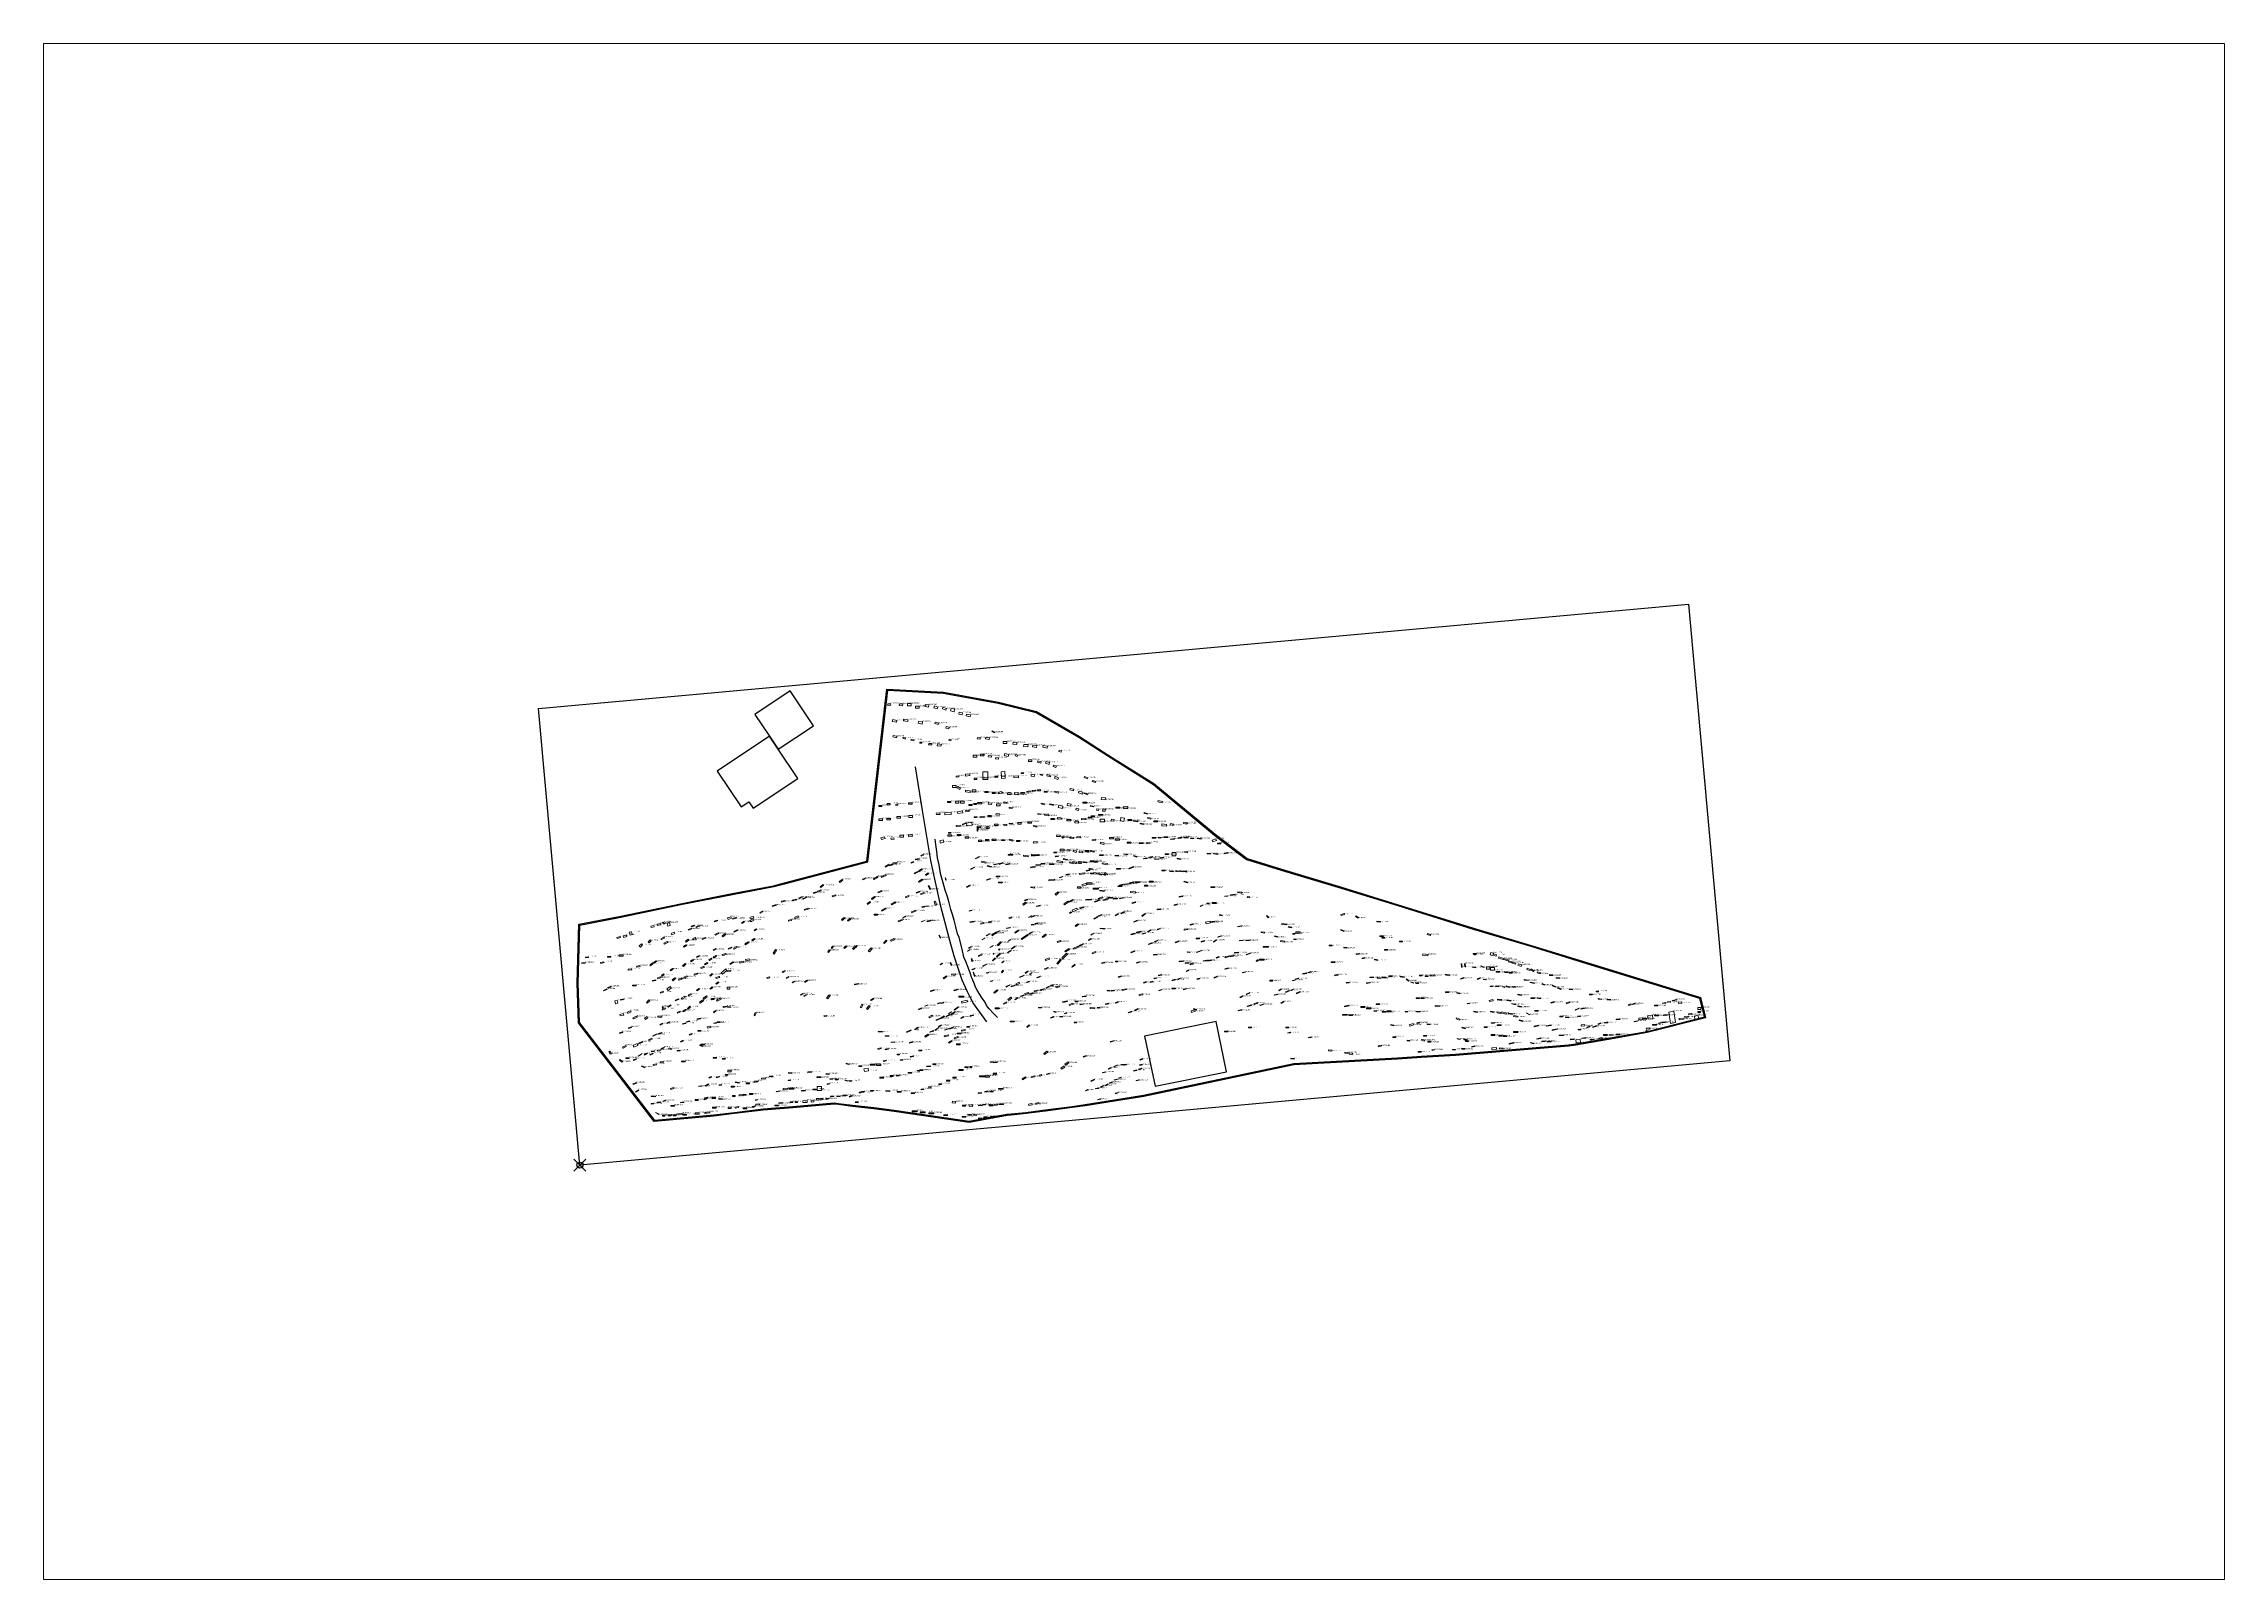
# Paper-space layout 'Layout1' of a CAD drawing. Header units: millimetres. Extents: x -22 to 281, y -9 to 204.
# The model-space entities are those that its viewports show. They can reach past a viewport. Long polylines and large blocks are cut down to what shows.
import ezdxf

# ---------------------------------------------------------------- set-up
doc = ezdxf.new("R2010")
doc.units = ezdxf.units.MM
doc.header["$PDMODE"] = 35
for name, color, linetype in [('gebaeude_Umring', 10, 'Continuous'), ('Rahmen', 3, 'Continuous'), ('Zeichnung Flaeche', 1, 'Continuous'), ('Zeichnung Grabsteine Text', 250, 'Continuous'), ('Zeichnung Grabsteine Text ausgeblendet', 7, 'Continuous'), ('Zeichnung Lageplan', 250, 'Continuous'), ('Zeichnung Wege', 250, 'Continuous')]:
    doc.layers.add(name, color=color, linetype=linetype)
for name, color, linetype, lineweight in [('Neue Steine', 10, 'Continuous', 5), ('Neue Steine Fragmente', 10, 'Continuous', 5), ('Umrahmung', 4, 'Continuous', 5), ('Zeichnung Grabsteine', 250, 'Continuous', 5)]:
    doc.layers.add(name, color=color, linetype=linetype, lineweight=lineweight)
doc.styles.add('Grabsteine', font='arial.ttf', dxfattribs={"height": 0.1})

msp = doc.modelspace()

# ---------------------------------------------------------------- linework, layer by layer
at = {"layer": 'gebaeude_Umring'}
for points in [[(-33.21, 190.84), (-37.13, 196.7), (-43, 192.78), (-40.57, 189.13), (-39.11, 186.96), (-33.21, 190.84)], [(-35.84, 182.06), (-39.11, 186.96), (-40.57, 189.13), (-49.29, 183.28), (-45.29, 177.31), (-44.03, 178.15), (-43.31, 177.08), (-35.84, 182.06)], [(35.84, 133.02), (34.13, 141.41), (22.15, 138.96), (23.9, 130.63), (35.84, 133.02)]]:
    msp.add_lwpolyline(points, dxfattribs=at)
at = {"layer": 'Neue Steine'}
for points in [[(-5.28, 186.1), (-4.75, 186.1), (-4.75, 185.87), (-5.28, 185.87)], [(3.33, 180.04), (3.92, 180.13), (3.94, 180), (3.35, 179.9)], [(13.43, 181.71), (14, 181.53), (13.95, 181.37), (13.38, 181.55)], [(-10.82, 178.22), (-10.22, 178.22), (-10.22, 178.04), (-10.82, 178.04)], [(-1.39, 178.13), (-0.84, 178.06), (-0.87, 177.91), (-1.41, 177.98)], [(13.21, 175.81), (13.8, 175.81), (13.8, 175.68), (13.21, 175.68)], [(14.46, 176.04), (15.05, 176.04), (15.05, 175.91), (14.46, 175.91)], [(23.24, 175.42), (22.72, 175.54), (22.68, 175.37), (23.2, 175.26)], [(25.16, 178.22), (24.42, 178.39), (24.37, 178.15), (25.1, 177.99)], [(-9.19, 172.7), (-8.59, 172.7), (-8.59, 172.52), (-9.19, 172.52)], [(13.36, 171.83), (13.98, 171.89), (14, 171.76), (13.38, 171.69)], [(-6.1, 168.63), (-5.49, 168.92), (-5.53, 169), (-6.14, 168.71)], [(11.1, 168.1), (11.52, 168.1), (11.52, 167.92), (11.1, 167.92)], [(-32.08, 163.96), (-31.61, 164.32), (-31.51, 164.2), (-31.98, 163.83)], [(-28.89, 164.81), (-28.42, 165.18), (-28.32, 165.05), (-28.8, 164.68)], [(-14.41, 165.84), (-13.95, 166.13), (-14.02, 166.26), (-14.49, 165.97)], [(-2.29, 164.73), (-1.68, 164.73), (-1.68, 164.62), (-2.29, 164.62)], [(22.12, 164.21), (22.65, 164.21), (22.65, 164.04), (22.12, 164.04)], [(22.91, 164.88), (23.57, 164.88), (23.57, 164.71), (22.91, 164.71)], [(28.16, 166.64), (28.59, 166.53), (28.58, 166.46), (28.14, 166.56)], [(-23.49, 161.98), (-23.02, 162.34), (-22.92, 162.22), (-23.39, 161.85)], [(14.39, 161.98), (15.12, 162.25), (15.17, 162.13), (14.43, 161.86)], [(27.08, 160.91), (27.08, 160.91), (27.55, 161.06), (27.58, 160.96), (27.58, 160.96), (27.11, 160.8), (27.11, 160.8), (27.11, 160.8)], [(-60.37, 157.16), (-59.86, 157.27), (-59.91, 157.49), (-60.42, 157.38)], [(-59.31, 157.48), (-58.78, 157.59), (-58.82, 157.81), (-59.35, 157.69)], [(-58.48, 158), (-58.29, 158.06), (-58.25, 157.95), (-58.44, 157.89)], [(-58.26, 157.87), (-58.02, 157.94), (-57.98, 157.8), (-58.21, 157.72)], [(-57.29, 157.97), (-57.67, 157.87), (-57.54, 157.39), (-57.16, 157.49)], [(-53.63, 157.26), (-53.09, 157.45), (-53.15, 157.56), (-53.68, 157.37)], [(-52.81, 157.16), (-52.29, 157.35), (-52.34, 157.46), (-52.86, 157.27)], [(-49.77, 158.1), (-49.25, 158.27), (-49.28, 158.37), (-49.81, 158.2)], [(-47.47, 158.49), (-46.93, 158.68), (-47.05, 158.94), (-47.59, 158.76)], [(-43.72, 158.57), (-43.18, 158.77), (-43.3, 159.02), (-43.85, 158.84)], [(-3.94, 158.08), (-3.48, 158.21), (-3.44, 158.07), (-3.9, 157.94)], [(-0.54, 158.78), (-0.07, 158.91), (-0.04, 158.77), (-0.5, 158.64)], [(-63.62, 156.44), (-64.01, 156.34), (-63.88, 155.86), (-63.5, 155.96)], [(-62.14, 153.88), (-61.78, 154.26), (-61.98, 154.43), (-62.33, 154.06)], [(-58.74, 155.27), (-58.24, 155.54), (-58.13, 155.39), (-58.64, 155.12)], [(-51.78, 155.15), (-51.24, 155.35), (-51.31, 155.47), (-51.84, 155.26)], [(-49.92, 153.29), (-49.48, 153.51), (-49.56, 153.62), (-49.99, 153.4)], [(-7.44, 153.23), (-7.04, 153.47), (-7.01, 153.41), (-7.4, 153.17)], [(-7.27, 153.72), (-6.87, 153.97), (-6.83, 153.91), (-7.23, 153.66)], [(-5.02, 155.14), (-4.62, 155.38), (-4.59, 155.32), (-4.98, 155.08)], [(53.02, 154.2), (53.02, 154.2), (53.52, 154.21), (53.52, 154.1), (53.52, 154.1), (53.02, 154.08), (53.02, 154.08), (53.02, 154.08)], [(61.82, 155.47), (61.82, 155.47), (62.32, 155.48), (62.32, 155.37), (62.32, 155.37), (61.83, 155.36), (61.83, 155.36), (61.83, 155.36)], [(64.78, 154.87), (64.78, 154.87), (65.28, 154.88), (65.28, 154.77), (65.28, 154.77), (64.79, 154.76), (64.79, 154.76), (64.79, 154.76)], [(-71.92, 151.13), (-71.38, 151.17), (-71.38, 151.28), (-71.92, 151.24)], [(-67.62, 152.18), (-67.08, 152.21), (-67.08, 152.31), (-67.62, 152.29)], [(-50.71, 151.77), (-50.29, 152.03), (-50.19, 151.9), (-50.62, 151.64)], [(-44.52, 151.56), (-43.87, 151.68), (-43.94, 151.89), (-44.57, 151.77)], [(-38.43, 149.71), (-38.04, 149.91), (-37.97, 149.82), (-38.35, 149.61)], [(5.55, 151.81), (6.18, 152.06), (6.26, 151.86), (5.64, 151.61)], [(20.79, 151.28), (20.79, 151.28), (21.27, 151.43), (21.3, 151.33), (21.3, 151.33), (20.83, 151.18), (20.83, 151.18), (20.83, 151.18)], [(34.12, 152.15), (34.12, 152.15), (34.59, 152.3), (34.62, 152.2), (34.62, 152.2), (34.15, 152.04), (34.15, 152.04), (34.15, 152.04)], [(57.5, 152.77), (57.5, 152.77), (58, 152.78), (58, 152.67), (58, 152.67), (57.5, 152.65), (57.5, 152.65), (57.5, 152.65)], [(75.22, 150.52), (75.19, 151.07), (75.09, 151.06), (75.12, 150.52)], [(75.79, 150.55), (75.76, 151.1), (75.65, 151.09), (75.68, 150.55)], [(77.24, 152.66), (77.48, 152.66), (77.48, 152.6), (77.24, 152.6)], [(-58.31, 149.38), (-58.63, 149.13), (-58.52, 149), (-58.2, 149.25)], [(-49.46, 148.61), (-48.86, 148.8), (-48.96, 148.96), (-49.55, 148.76)], [(-47.62, 147.16), (-47.2, 147.16), (-47.2, 146.82), (-47.62, 146.82)], [(-37.79, 148.74), (-37.41, 148.94), (-37.34, 148.85), (-37.72, 148.64)], [(-35.36, 145.92), (-34.97, 146.12), (-34.9, 146.03), (-35.28, 145.82)], [(-34.83, 145.74), (-34.45, 145.94), (-34.38, 145.84), (-34.76, 145.63)], [(-9.74, 146.67), (-9.17, 146.82), (-9.14, 146.71), (-9.71, 146.56)], [(17.76, 148.9), (17.76, 148.9), (18.23, 149.05), (18.27, 148.94), (18.27, 148.94), (17.79, 148.79), (17.79, 148.79), (17.79, 148.79)], [(30.9, 148.54), (30.9, 148.54), (31.37, 148.69), (31.41, 148.59), (31.41, 148.59), (30.93, 148.43), (30.93, 148.43), (30.93, 148.43)], [(67.47, 147.91), (67.47, 147.91), (67.97, 147.92), (67.97, 147.81), (67.97, 147.81), (67.48, 147.79), (67.48, 147.79), (67.48, 147.79)], [(74.89, 146.15), (74.35, 146.26), (74.33, 146.16), (74.87, 146.05)], [(79.95, 147.36), (80.36, 147.36), (80.36, 147.27), (79.95, 147.27)], [(90.97, 148.78), (91.54, 148.72), (91.53, 148.61), (90.96, 148.67)], [(91.23, 147.12), (91.76, 146.89), (91.72, 146.79), (91.19, 147.02)], [(93.15, 146.87), (93.72, 146.81), (93.71, 146.7), (93.14, 146.76)], [(-66.04, 144.96), (-66.43, 144.86), (-66.3, 144.38), (-65.91, 144.48)], [(-63.28, 141.85), (-62.7, 142.13), (-62.81, 142.31), (-63.39, 142.03)], [(-52.13, 144.51), (-51.57, 144.89), (-51.69, 145.04), (-52.24, 144.67)], [(-50.31, 145.27), (-49.83, 145.27), (-49.83, 145.12), (-50.31, 145.12)], [(-11.88, 144.5), (-11.47, 144.64), (-11.44, 144.56), (-11.86, 144.42)], [(-10.56, 142.73), (-10.17, 142.96), (-10.21, 143.03), (-10.6, 142.8)], [(17.26, 144.62), (17.26, 144.62), (17.73, 144.77), (17.77, 144.67), (17.77, 144.67), (17.3, 144.51), (17.3, 144.51), (17.3, 144.51)], [(30.38, 143.59), (30.38, 143.59), (30.85, 143.41), (30.81, 143.31), (30.81, 143.31), (30.34, 143.48), (30.34, 143.48), (30.34, 143.48)], [(77.76, 143.06), (77.22, 143.17), (77.2, 143.07), (77.74, 142.96)], [(84.47, 142.3), (83.88, 142.41), (83.85, 142.29), (84.44, 142.17)], [(97.98, 145.25), (98.55, 145.19), (98.54, 145.08), (97.97, 145.14)], [(99.49, 145.15), (100.06, 145.09), (100.05, 144.98), (99.48, 145.04)], [(113.01, 142.34), (112.44, 142.27), (112.46, 142.1), (113.03, 142.17)], [(114.2, 141.75), (114.8, 141.91), (114.66, 142.47), (114.05, 142.32)], [(115.08, 143.12), (114.63, 143.12), (114.63, 142.91), (115.08, 142.91)], [(115.17, 143.75), (114.66, 143.75), (114.66, 143.44), (115.17, 143.44)], [(-65.59, 139.45), (-65.09, 139.6), (-65.12, 139.69), (-65.62, 139.55)], [(-58.85, 140.83), (-58.4, 141.05), (-58.46, 141.15), (-58.91, 140.93)], [(-21.21, 139.05), (-20.59, 139.01), (-20.59, 138.93), (-21.22, 138.97)], [(-12.37, 140.54), (-11.91, 140.83), (-11.86, 140.75), (-12.33, 140.46)], [(-9.06, 138.91), (-9.7, 138.69), (-9.64, 138.53), (-9.01, 138.75)], [(39.55, 140.48), (39.55, 140.48), (40.04, 140.49), (40.05, 140.38), (40.05, 140.38), (39.55, 140.36), (39.55, 140.36), (39.55, 140.36)], [(45.77, 140.48), (45.77, 140.48), (46.27, 140.49), (46.27, 140.38), (46.27, 140.38), (45.78, 140.36), (45.78, 140.36), (45.78, 140.36)], [(106.59, 140.38), (106.02, 140.32), (106.04, 140.15), (106.61, 140.22)], [(-67.42, 136.33), (-67.24, 136.45), (-66.99, 136.05), (-67.18, 135.94)], [(-9.31, 137.67), (-8.67, 137.67), (-8.67, 137.55), (-9.31, 137.55)], [(5.44, 135.92), (5.95, 136.3), (5.81, 136.48), (5.29, 136.09)], [(16.43, 138.07), (16.43, 138.07), (16.9, 138.22), (16.93, 138.12), (16.93, 138.12), (16.46, 137.96), (16.46, 137.96), (16.46, 137.96)], [(21.36, 135.09), (21.36, 135.09), (21.84, 135.24), (21.87, 135.14), (21.87, 135.14), (21.4, 134.99), (21.4, 134.99), (21.4, 134.99)], [(46.6, 135.3), (47.18, 135.26), (47.17, 135.11), (46.59, 135.16)], [(55.62, 136.28), (56.2, 136.24), (56.19, 136.09), (55.61, 136.14)], [(67.88, 136.42), (68.37, 136.42), (68.37, 136.32), (67.88, 136.32)], [(68.52, 138.47), (68.99, 138.3), (68.94, 138.14), (68.47, 138.31)], [(75.17, 136.97), (75.7, 136.93), (75.7, 136.79), (75.17, 136.83)], [(75.8, 138.24), (76.33, 138.2), (76.33, 138.06), (75.8, 138.1)], [(81.51, 137.02), (82.05, 136.97), (82.05, 136.83), (81.51, 136.88)], [(94.25, 138.36), (94.98, 138.45), (95.05, 137.93), (94.31, 137.84)], [(-43.12, 131.31), (-42.48, 131.38), (-42.48, 131.51), (-43.12, 131.44)], [(-37.03, 131.63), (-37.43, 131.63), (-37.43, 131.55), (-37.03, 131.55)], [(-22.12, 132.11), (-21.48, 132.11), (-21.48, 131.98), (-22.12, 131.98)], [(-17.4, 132.9), (-16.76, 132.9), (-16.76, 132.78), (-17.4, 132.78)], [(-10.4, 131.62), (-10.99, 131.62), (-10.99, 131.47), (-10.4, 131.47)], [(-8.18, 133.42), (-8.92, 133.42), (-8.92, 133.21), (-8.18, 133.21)], [(-7.33, 133.87), (-7.92, 133.87), (-7.92, 133.73), (-7.33, 133.73)], [(-4.63, 132.34), (-5.44, 132.34), (-5.44, 132.18), (-4.63, 132.18)], [(-3.2, 134.71), (-3.68, 134.71), (-3.68, 134.61), (-3.2, 134.61)], [(8.32, 133.44), (8.82, 133.82), (8.68, 134), (8.17, 133.61)], [(-50.13, 128.74), (-49.59, 128.74), (-49.59, 128.56), (-50.13, 128.56)], [(-36.27, 128), (-35.86, 128), (-35.86, 127.89), (-36.27, 127.89)], [(-31.06, 128.58), (-30.66, 128.58), (-30.66, 128.48), (-31.06, 128.48)], [(-25.56, 129.61), (-25.27, 129.61), (-25.27, 129.51), (-25.56, 129.51)], [(-25.18, 129.72), (-24.71, 129.72), (-24.71, 129.61), (-25.18, 129.61)], [(-19.2, 129.75), (-18.56, 129.75), (-18.56, 129.62), (-19.2, 129.62)], [(17.23, 129.43), (17.23, 129.43), (17.71, 129.58), (17.74, 129.48), (17.74, 129.48), (17.27, 129.33), (17.27, 129.33), (17.27, 129.33)], [(-58.45, 125.75), (-58.07, 125.75), (-58.07, 125.59), (-58.45, 125.59)], [(-56.64, 125.85), (-56.19, 125.85), (-56.19, 125.66), (-56.64, 125.66)], [(-52.99, 126.14), (-52.31, 126.14), (-52.31, 125.94), (-52.99, 125.94)], [(-50.1, 127.08), (-49.5, 127.08), (-49.5, 126.92), (-50.1, 126.92)], [(-47.49, 127.11), (-46.95, 127.11), (-46.95, 126.89), (-47.49, 126.89)], [(-44.94, 126.98), (-44.36, 126.98), (-44.36, 126.81), (-44.94, 126.81)], [(-15.89, 126.51), (-16.71, 126.51), (-16.71, 126.35), (-15.89, 126.35)], [(-14.53, 126.33), (-15.35, 126.33), (-15.35, 126.17), (-14.53, 126.17)], [(-13.08, 126.14), (-13.9, 126.14), (-13.9, 125.99), (-13.08, 125.99)]]:
    msp.add_lwpolyline(points, close=True, dxfattribs=at)
at = {"layer": 'Neue Steine', "color": 1}
for points in [[(-58.42, 143.93), (-58.26, 143.69), (-58.37, 143.62), (-58.53, 143.86)], [(-7.58, 140.6), (-7.13, 140.6), (-7.13, 140.48), (-7.58, 140.48)]]:
    msp.add_lwpolyline(points, close=True, dxfattribs=at)
at = {"layer": 'Neue Steine', "color": 240}
msp.add_lwpolyline([(-56.94, 136.74), (-57.39, 136.87), (-57.35, 137), (-56.9, 136.87)], close=True, dxfattribs=at)
at = {"layer": 'Neue Steine Fragmente'}
for centre, radius in [((-5.78, 173.34), 0.0724), ((-5.77, 173.71), 0.0724), ((-5.77, 173.52), 0.0724), ((8.48, 172.12), 0.0447), ((-0.3, 169.43), 0.0439), ((-2.17, 153.44), 0.0983), ((-3.1, 152.74), 0.0724), ((106.08, 139.86), 0.0724)]:
    msp.add_circle(centre, radius, dxfattribs=at)
at = {"layer": 'Rahmen'}
msp.add_lwpolyline([(-79.17, 193.77), (113.09, 211.21), (120.02, 134.86), (-72.25, 117.42)], close=True, dxfattribs=at)
msp.add_point((-72.25, 117.42), dxfattribs=at)
at = {"layer": 'Umrahmung'}
for points in [[(-4.87, 182.15), (-4.07, 182.15), (-4.07, 183.15), (-4.87, 183.15)], [(-1.77, 182.36), (-1.16, 182.4), (-1.21, 183.22), (-1.82, 183.18)]]:
    msp.add_lwpolyline(points, close=True, dxfattribs=at)
at = {"layer": 'Zeichnung Flaeche'}
msp.add_lwpolyline([(115.93, 142.03), (106.2, 139.57), (99.69, 138.44), (93.9, 137.44), (93.02, 137.29), (81.54, 136.36), (74.15, 135.76), (68.44, 135.42), (64.45, 135.14), (47.13, 134.18), (22.02, 128.88), (17.14, 128.09), (12.24, 127.32), (10.04, 127.03), (6.01, 126.48), (2.34, 126.03), (-0.14, 125.78), (-0.83, 125.71), (-7.16, 124.54), (-19.33, 126.33), (-20.57, 126.51), (-23.12, 126.82), (-26.7, 127.22), (-29.05, 127.53), (-29.77, 127.6), (-36.65, 126.99), (-41.61, 126.59), (-46.41, 126.02), (-49.88, 125.62), (-59.84, 124.73), (-72.47, 141.22), (-72.72, 147.83), (-72.43, 157.68), (-65.7, 158.99), (-55.14, 161.17), (-46.79, 162.84), (-39.87, 164.14), (-38.08, 164.59), (-24.27, 168.24), (-20.93, 197), (-11.48, 196.47), (-2.29, 194.8), (4.08, 193.27), (11.26, 189.1), (16.19, 185.92), (23.72, 181.2), (33.95, 172.73), (39.29, 168.68), (45.58, 166.71), (55.05, 163.89), (64.52, 160.95), (77.15, 157.05), (86.76, 154.16), (96.08, 151.27), (115.07, 145.45)], close=True, dxfattribs=at)
at = {"layer": 'Zeichnung Grabsteine'}
for points in [[(-20.28, 194.34), (-20.76, 194.29), (-20.79, 194.52), (-20.31, 194.57)], [(-18.3, 194.21), (-18.87, 194.26), (-18.85, 194.57), (-18.28, 194.53)], [(-16.88, 194.21), (-17.51, 194.21), (-17.51, 194.58), (-16.88, 194.58)], [(-15.53, 193.82), (-16.16, 193.82), (-16.16, 194.14), (-15.53, 194.14)], [(-13.98, 194.01), (-14.6, 194.09), (-14.55, 194.43), (-13.93, 194.35)], [(-12.54, 193.69), (-13.07, 193.88), (-12.97, 194.19), (-12.43, 193.99)], [(-11.56, 193.96), (-10.99, 193.76), (-11.08, 193.51), (-11.66, 193.71)], [(-10.32, 193.39), (-9.71, 193.23), (-9.61, 193.64), (-10.21, 193.8)], [(-19.93, 191.91), (-19.25, 191.77), (-19.35, 191.47), (-20.03, 191.6)], [(-18.13, 191.97), (-17.41, 191.84), (-17.46, 191.59), (-18.17, 191.72)], [(-15.61, 191.67), (-14.96, 191.52), (-15.04, 191.16), (-15.69, 191.31)], [(-12.86, 191.5), (-12.27, 191.31), (-12.35, 191.07), (-12.94, 191.27)], [(-11.08, 190.5), (-10.59, 190.37), (-10.52, 190.62), (-11.01, 190.75)], [(-8.92, 192.83), (-8.36, 192.69), (-8.28, 193.01), (-8.84, 193.15)], [(-7.7, 192.52), (-7.03, 192.39), (-6.96, 192.69), (-7.64, 192.82)], [(-3.32, 190.02), (-2.88, 189.79), (-2.93, 189.7), (-3.37, 189.93)], [(-19.9, 189.27), (-19.28, 189.11), (-19.34, 188.88), (-19.96, 189.04)], [(-18.19, 188.96), (-17.8, 188.81), (-17.86, 188.66), (-18.25, 188.81)], [(-16.9, 188.64), (-16.37, 188.53), (-16.41, 188.33), (-16.94, 188.44)], [(-15.4, 188.13), (-15.08, 188.13), (-15.08, 187.98), (-15.4, 187.98)], [(-13.94, 187.93), (-13.42, 187.89), (-13.43, 187.66), (-13.95, 187.7)], [(-12.5, 187.85), (-11.83, 187.75), (-11.89, 187.44), (-12.55, 187.53)], [(-10.55, 188.62), (-10.19, 188.55), (-10.22, 188.38), (-10.58, 188.45)], [(-5.81, 188.91), (-5.32, 188.85), (-5.35, 188.62), (-5.84, 188.68)], [(-4.38, 188.97), (-3.76, 188.84), (-3.81, 188.57), (-4.43, 188.7)], [(-1.49, 188.24), (-0.86, 188.24), (-0.86, 187.93), (-1.49, 187.93)], [(-1.22, 186.23), (-0.56, 186.07), (-0.65, 185.75), (-1.32, 185.9)], [(0.18, 188.14), (0.81, 188.07), (0.77, 187.74), (0.15, 187.81)], [(0.57, 186.07), (0.95, 185.94), (0.87, 185.72), (0.49, 185.86)], [(1.94, 187.77), (2.66, 187.73), (2.64, 187.36), (1.92, 187.4)], [(3.46, 187.65), (4.12, 187.55), (4.07, 187.23), (3.41, 187.33)], [(5.91, 187.44), (5.2, 187.6), (5.13, 187.28), (5.84, 187.13)], [(7.87, 186.78), (8.28, 186.69), (8.23, 186.48), (7.83, 186.58)], [(-9.37, 182.45), (-8.93, 182.5), (-8.91, 182.35), (-9.36, 182.3)], [(-7.81, 182.76), (-7.09, 182.83), (-7.06, 182.54), (-7.78, 182.47)], [(-6.53, 185.94), (-5.9, 185.94), (-5.9, 185.63), (-6.53, 185.63)], [(-3.97, 185.92), (-3.44, 185.84), (-3.47, 185.62), (-4, 185.7)], [(-2.4, 182.46), (-2.86, 182.46), (-2.86, 182.28), (-2.4, 182.28)], [(-2.73, 185.55), (-2.27, 185.49), (-2.29, 185.31), (-2.76, 185.37)], [(-1.75, 182.06), (-1.14, 182.1), (-1.16, 182.4), (-1.77, 182.36)], [(0.31, 182.5), (1.09, 182.46), (1.07, 182.18), (0.29, 182.22)], [(1.49, 183.01), (1.92, 183.01), (1.92, 182.88), (1.49, 182.88)], [(2.75, 185.16), (3.31, 185.16), (3.31, 184.91), (2.75, 184.91)], [(3.21, 182.77), (3.77, 182.68), (3.71, 182.36), (3.16, 182.45)], [(4.32, 185.02), (4.88, 184.82), (4.81, 184.6), (4.24, 184.81)], [(4.71, 182.79), (5.14, 182.69), (5.11, 182.55), (4.68, 182.66)], [(5.67, 184.92), (6.28, 184.74), (6.19, 184.42), (5.58, 184.6)], [(5.89, 182.72), (6.47, 182.53), (6.39, 182.31), (5.8, 182.5)], [(6.91, 184.29), (7.4, 184.14), (7.33, 183.92), (6.84, 184.07)], [(7.21, 182.43), (7.76, 182.19), (7.63, 181.89), (7.07, 182.13)], [(12.09, 182.37), (12.66, 182.19), (12.61, 182.03), (12.04, 182.21)], [(-9.99, 180.9), (-9.35, 180.9), (-9.35, 180.56), (-9.99, 180.56)], [(-8.75, 180.22), (-9.24, 180.48), (-9.09, 180.72), (-8.6, 180.46)], [(-7.8, 179.82), (-7.03, 179.71), (-7, 180), (-7.78, 180.11)], [(-6.66, 180.14), (-6.04, 180.14), (-6.04, 179.83), (-6.66, 179.83)], [(-6.34, 182.14), (-5.89, 182.14), (-5.89, 181.87), (-6.34, 181.87)], [(-4.87, 182.15), (-4.08, 182.15), (-4.08, 181.87), (-4.87, 181.87)], [(-4.58, 179.87), (-3.98, 179.87), (-3.98, 179.7), (-4.58, 179.7)], [(-3.34, 179.74), (-2.84, 179.74), (-2.84, 179.53), (-3.34, 179.53)], [(-2.3, 179.51), (-1.67, 179.59), (-1.7, 179.86), (-2.33, 179.78)], [(-0.16, 179.66), (-0.76, 179.66), (-0.76, 179.38), (-0.16, 179.38)], [(0.4, 179.73), (1.1, 179.68), (1.08, 179.32), (0.38, 179.38)], [(1.47, 179.74), (2.05, 179.71), (2.03, 179.47), (1.45, 179.51)], [(2.44, 179.89), (3.03, 179.98), (3.05, 179.84), (2.46, 179.75)], [(4.26, 180.19), (4.75, 180.22), (4.76, 180.01), (4.27, 179.98)], [(5.36, 179.89), (5.87, 179.89), (5.87, 179.75), (5.36, 179.75)], [(7.21, 179.96), (7.82, 179.82), (7.78, 179.63), (7.17, 179.77)], [(9.73, 180.41), (10.34, 180.25), (10.28, 180.02), (9.67, 180.18)], [(11.17, 179.96), (11.85, 179.75), (11.76, 179.46), (11.08, 179.68)], [(12.08, 179.68), (12.68, 179.48), (12.63, 179.34), (12.03, 179.55)], [(14.96, 178.9), (15.61, 178.81), (15.57, 178.48), (14.91, 178.57)], [(-22.3, 175.3), (-21.65, 175.3), (-21.65, 175.03), (-22.3, 175.03)], [(-22.26, 177.52), (-21.79, 177.52), (-21.79, 177.37), (-22.26, 177.37)], [(-20.96, 175.39), (-20.32, 175.39), (-20.32, 175.17), (-20.96, 175.17)], [(-20.91, 177.88), (-20.38, 177.88), (-20.38, 177.64), (-20.91, 177.64)], [(-19.45, 177.71), (-19.12, 177.77), (-19.09, 177.6), (-19.42, 177.54)], [(-19.28, 175.7), (-18.66, 175.7), (-18.66, 175.42), (-19.28, 175.42)], [(-17.32, 177.97), (-16.72, 178.01), (-16.7, 177.78), (-17.31, 177.74)], [(-17.26, 175.85), (-16.64, 175.85), (-16.64, 175.56), (-17.26, 175.56)], [(-12.67, 176.27), (-12.06, 176.31), (-12.04, 176.06), (-12.65, 176.02)], [(-11.25, 176.32), (-10.2, 176.39), (-10.2, 176.06), (-11.25, 175.99)], [(-9.48, 178.29), (-8.88, 178.29), (-8.88, 177.94), (-9.48, 177.94)], [(-9.11, 176.5), (-8.27, 176.63), (-8.23, 176.31), (-9.06, 176.18)], [(-8.62, 178.28), (-8.01, 178.28), (-8.01, 177.96), (-8.62, 177.96)], [(-7.76, 176.73), (-7.2, 176.79), (-7.18, 176.56), (-7.73, 176.5)], [(-7.22, 177.72), (-6.65, 177.72), (-6.65, 177.54), (-7.22, 177.54)], [(-6.38, 177.87), (-5.96, 177.87), (-5.96, 177.72), (-6.38, 177.72)], [(-6.37, 175.67), (-5.98, 175.67), (-5.98, 175.52), (-6.37, 175.52)], [(-5.71, 178.02), (-5.06, 178.02), (-5.06, 177.82), (-5.71, 177.82)], [(-5.24, 175.72), (-4.69, 175.77), (-4.67, 175.51), (-5.22, 175.46)], [(-4.04, 175.88), (-3.5, 175.88), (-3.5, 175.68), (-4.04, 175.68)], [(-3.94, 178.01), (-3.4, 177.94), (-3.43, 177.69), (-3.98, 177.77)], [(-2.68, 176.18), (-2.13, 176.15), (-2.14, 175.93), (-2.7, 175.97)], [(-2.61, 177.81), (-1.98, 177.81), (-1.98, 177.51), (-2.61, 177.51)], [(-0.49, 177.26), (0.05, 177.18), (0.03, 177.03), (-0.51, 177.11)], [(4.29, 176.19), (4.74, 176.12), (4.72, 176.02), (4.28, 176.09)], [(4.87, 177.93), (5.41, 177.8), (5.38, 177.67), (4.84, 177.8)], [(5.47, 176.1), (6.15, 175.97), (6.12, 175.8), (5.44, 175.93)], [(6.33, 177.85), (6.88, 177.71), (6.84, 177.57), (6.29, 177.71)], [(6.46, 175.37), (7.09, 175.37), (7.09, 175.2), (6.46, 175.2)], [(7.59, 175.53), (8.22, 175.46), (8.19, 175.27), (7.57, 175.34)], [(7.8, 177.58), (8.5, 177.41), (8.4, 177.05), (7.71, 177.23)], [(9.14, 175.2), (9.81, 175.2), (9.81, 174.99), (9.14, 174.99)], [(9.26, 177.86), (9.85, 177.76), (9.78, 177.43), (9.18, 177.54)], [(10.7, 177.1), (11.17, 176.99), (11.1, 176.71), (10.64, 176.82)], [(11.58, 175.38), (12.3, 175.44), (12.32, 175.18), (11.6, 175.12)], [(11.84, 178.12), (12.47, 178.12), (12.47, 177.92), (11.84, 177.92)], [(12.74, 175.61), (13.32, 175.61), (13.32, 175.48), (12.74, 175.48)], [(13.08, 177.52), (13.69, 177.4), (13.68, 177.31), (13.06, 177.42)], [(14.14, 177.01), (14.52, 176.93), (14.47, 176.69), (14.1, 176.77)], [(14.74, 175.25), (15.43, 175.25), (15.43, 174.83), (14.74, 174.83)], [(15.16, 176.95), (15.62, 176.91), (15.56, 176.58), (15.09, 176.62)], [(16.62, 175.24), (17.05, 175.18), (17.01, 174.9), (16.59, 174.96)], [(17.36, 177.27), (18, 177.27), (18, 177.08), (17.36, 177.08)], [(18.2, 175.52), (18.79, 175.44), (18.7, 174.87), (18.12, 174.96)], [(18.67, 177.43), (19.36, 177.35), (19.31, 176.97), (18.63, 177.06)], [(19.35, 175.18), (19.95, 175.18), (19.95, 175.02), (19.35, 175.02)], [(20.31, 175.05), (21.04, 174.94), (21.02, 174.79), (20.29, 174.9)], [(22.07, 176.37), (22.59, 176.22), (22.56, 176.11), (22.04, 176.27)], [(-21.93, 172.13), (-21.32, 172.28), (-21.25, 172.01), (-21.86, 171.85)], [(-20.26, 172.08), (-19.76, 172.14), (-19.74, 171.91), (-20.23, 171.85)], [(-18.77, 172.59), (-18.14, 172.59), (-18.14, 172.25), (-18.77, 172.25)], [(-17.32, 172.64), (-16.63, 172.66), (-16.62, 172.4), (-17.31, 172.37)], [(-11.98, 171.25), (-11.42, 171.42), (-11.54, 171.8), (-12.1, 171.63)], [(-10.72, 172.65), (-10.15, 172.65), (-10.15, 172.41), (-10.72, 172.41)], [(-10.62, 173.01), (-10.25, 173.01), (-10.25, 172.92), (-10.62, 172.92)], [(-9.37, 174.22), (-8.67, 174.28), (-8.65, 174.08), (-9.36, 174.02)], [(-8.31, 174.42), (-7.76, 174.62), (-7.72, 174.53), (-8.27, 174.32)], [(-7.83, 172.3), (-7.23, 172.3), (-7.23, 172.08), (-7.83, 172.08)], [(-7.61, 174.61), (-6.74, 174.73), (-6.69, 174.28), (-7.56, 174.16)], [(-5.84, 174.08), (-5.2, 174.08), (-5.2, 173.87), (-5.84, 173.87)], [(-5.62, 171.76), (-5.06, 171.76), (-5.06, 171.51), (-5.62, 171.51)], [(-4.46, 171.87), (-3.93, 171.87), (-3.93, 171.67), (-4.46, 171.67)], [(-4.33, 174), (-3.84, 174), (-3.84, 173.68), (-4.33, 173.68)], [(-3.34, 171.93), (-2.74, 171.93), (-2.74, 171.67), (-3.34, 171.67)], [(-2.94, 174.45), (-2.31, 174.45), (-2.31, 174.22), (-2.94, 174.22)], [(-1.78, 171.82), (-1.19, 171.82), (-1.19, 171.67), (-1.78, 171.67)], [(-1.35, 174.16), (-0.87, 174.22), (-0.9, 174.41), (-1.38, 174.35)], [(-0.47, 174.61), (0.07, 174.56), (0.06, 174.45), (-0.48, 174.5)], [(-0.44, 171.9), (0.17, 171.77), (0.13, 171.59), (-0.48, 171.73)], [(0.76, 171.67), (1.3, 171.67), (1.3, 171.53), (0.76, 171.53)], [(0.95, 174.69), (1.54, 174.69), (1.54, 174.4), (0.95, 174.4)], [(2.63, 174.8), (3.25, 174.8), (3.25, 174.61), (2.63, 174.61)], [(3.55, 174.2), (4.16, 174.07), (4.13, 173.93), (3.52, 174.07)], [(3.57, 171.46), (4.17, 171.53), (4.2, 171.31), (3.6, 171.24)], [(7.47, 172.62), (8.02, 172.58), (8.01, 172.35), (7.45, 172.38)], [(8.31, 172.33), (8.67, 172.33), (8.67, 172.22), (8.31, 172.22)], [(9.65, 172.25), (10.25, 172.2), (10.24, 172.05), (9.64, 172.09)], [(10.5, 174.95), (11.11, 174.91), (11.09, 174.6), (10.48, 174.64)], [(10.8, 172.28), (11.42, 172.34), (11.44, 172.2), (10.81, 172.14)], [(14.76, 171.42), (15.38, 171.3), (15.33, 171.05), (14.71, 171.17)], [(16.28, 172.18), (16.96, 172.18), (16.96, 171.98), (16.28, 171.98)], [(17.21, 171.96), (17.95, 171.96), (17.95, 171.77), (17.21, 171.77)], [(19.24, 171.44), (19.83, 171.44), (19.83, 171.24), (19.24, 171.24)], [(21.43, 174.6), (22, 174.5), (21.98, 174.35), (21.4, 174.46)], [(22.5, 171.28), (23.03, 171.38), (23.05, 171.26), (22.52, 171.16)], [(23.44, 172.21), (24.02, 172.21), (24.02, 172.1), (23.44, 172.1)], [(23.69, 174.96), (24.37, 174.96), (24.37, 174.81), (23.69, 174.81)], [(24.42, 172.21), (24.95, 172.21), (24.95, 172.14), (24.42, 172.14)], [(25.06, 174.46), (25.83, 174.39), (25.81, 174.1), (25.04, 174.17)], [(25.39, 172.28), (26.03, 172.33), (26.04, 172.22), (25.39, 172.17)], [(26.46, 174.52), (27.04, 174.44), (27.01, 174.23), (26.44, 174.31)], [(26.5, 171.93), (27.13, 172), (27.14, 171.93), (26.51, 171.86)], [(28.38, 172.31), (27.78, 172.16), (27.81, 172.04), (28.41, 172.19)], [(28.68, 174.7), (29.26, 174.59), (29.23, 174.44), (28.65, 174.55)], [(28.7, 172.29), (29.41, 172.25), (29.41, 172.12), (28.7, 172.16)], [(29.09, 174.72), (29.39, 174.65), (29.36, 174.58), (29.06, 174.64)], [(29.82, 172.11), (30.39, 172.11), (30.39, 172.03), (29.82, 172.03)], [(30.96, 172.11), (31.63, 172.01), (31.62, 171.91), (30.95, 172.01)], [(33.47, 171.75), (34.08, 171.96), (34.17, 171.7), (33.56, 171.49)], [(-20.5, 167.47), (-19.94, 167.63), (-19.97, 167.73), (-20.53, 167.57)], [(-19.85, 167.83), (-19.23, 167.91), (-19.24, 168.04), (-19.87, 167.97)], [(-16.85, 167.92), (-16.44, 168.07), (-16.48, 168.19), (-16.89, 168.03)], [(-16.17, 168.48), (-15.51, 168.57), (-15.53, 168.68), (-16.19, 168.59)], [(-15.18, 169.06), (-14.81, 169.25), (-14.88, 169.39), (-15.25, 169.2)], [(-5.07, 168.21), (-4.34, 168.06), (-4.37, 167.9), (-5.1, 168.06)], [(-3.07, 167.68), (-2.47, 167.81), (-2.45, 167.74), (-3.05, 167.61)], [(-2.2, 167.78), (-1.57, 168.03), (-1.53, 167.93), (-2.16, 167.69)], [(-1.07, 167.74), (-0.43, 167.83), (-0.42, 167.72), (-1.06, 167.64)], [(-0.64, 169.35), (0.12, 169.35), (0.12, 169.26), (-0.64, 169.26)], [(1.92, 169.25), (2.71, 169.12), (2.68, 168.97), (1.9, 169.1)], [(3.27, 169.38), (4.51, 169.35), (4.5, 169.16), (3.27, 169.19)], [(4.86, 167.73), (5.45, 167.82), (5.44, 167.92), (4.84, 167.82)], [(6.25, 167.81), (6.99, 167.81), (6.99, 167.66), (6.25, 167.66)], [(6.96, 169.74), (7.41, 169.74), (7.41, 169.63), (6.96, 169.63)], [(7.22, 169.07), (7.69, 169.13), (7.7, 169.04), (7.23, 168.98)], [(7.51, 168.36), (8.44, 168.2), (8.4, 167.98), (7.47, 168.13)], [(8.06, 170.25), (8.71, 170.25), (8.71, 169.96), (8.06, 169.96)], [(8.61, 168.66), (9.21, 168.52), (9.19, 168.4), (8.58, 168.53)], [(9.19, 170.21), (9.65, 170.14), (9.62, 169.89), (9.16, 169.96)], [(9.65, 168.13), (10.36, 167.96), (10.32, 167.79), (9.61, 167.95)], [(10.14, 168.2), (10.78, 168.05), (10.74, 167.87), (10.1, 168.02)], [(10.24, 170.07), (10.78, 169.94), (10.72, 169.7), (10.19, 169.83)], [(11.23, 169.95), (11.8, 169.88), (11.77, 169.62), (11.2, 169.68)], [(11.93, 168.15), (12.48, 168.09), (12.46, 167.95), (11.92, 168.01)], [(12.2, 170.04), (12.81, 170.04), (12.81, 169.88), (12.2, 169.88)], [(13.07, 168.29), (13.59, 168.29), (13.59, 168.19), (13.07, 168.19)], [(13.15, 170.02), (13.74, 169.87), (13.7, 169.72), (13.11, 169.87)], [(13.77, 168.19), (14.26, 168.19), (14.26, 168.08), (13.77, 168.08)], [(14.6, 169.3), (15.2, 169.3), (15.2, 169.16), (14.6, 169.16)], [(15.1, 167.97), (15.95, 167.83), (15.92, 167.64), (15.07, 167.78)], [(17.21, 169.24), (17.81, 169.19), (17.8, 169.07), (17.2, 169.12)], [(18.68, 169.49), (19.3, 169.43), (19.28, 169.31), (18.67, 169.38)], [(20.36, 169.17), (20.9, 169), (20.88, 168.91), (20.34, 169.08)], [(21.23, 171.29), (21.9, 171.29), (21.9, 171.19), (21.23, 171.19)], [(21.99, 168.71), (22.55, 168.8), (22.56, 168.68), (22.01, 168.6)], [(22.85, 168.93), (23.4, 168.99), (23.41, 168.9), (22.86, 168.84)], [(23.88, 168.56), (24.47, 168.61), (24.48, 168.55), (23.88, 168.49)], [(24.72, 168.81), (25.3, 168.88), (25.32, 168.77), (24.73, 168.7)], [(25.58, 169.45), (26.17, 169.45), (26.17, 169.33), (25.58, 169.33)], [(26.75, 169.68), (27.38, 169.68), (27.38, 169.14), (26.75, 169.14)], [(27.6, 168.74), (28.15, 168.61), (28.13, 168.52), (27.58, 168.65)], [(28.85, 169.75), (29.35, 169.65), (29.39, 169.77), (28.89, 169.88)], [(32.6, 169.57), (33.11, 169.52), (33.1, 169.43), (32.59, 169.49)], [(33.75, 169.54), (34.38, 169.45), (34.37, 169.36), (33.74, 169.45)], [(34.35, 171.27), (34.88, 171.27), (34.88, 171.14), (34.35, 171.14)], [(35.48, 169.58), (36.08, 169.66), (36.1, 169.55), (35.5, 169.48)], [(-25, 165.22), (-24.58, 165.39), (-24.55, 165.31), (-24.97, 165.14)], [(-23.07, 165.16), (-22.44, 165.52), (-22.52, 165.67), (-23.16, 165.31)], [(-21.83, 165.51), (-21.07, 165.85), (-21.13, 165.99), (-21.89, 165.65)], [(-21.18, 167.25), (-20.58, 167.54), (-20.64, 167.66), (-21.23, 167.37)], [(-16.31, 166.1), (-15.75, 166.42), (-15.81, 166.53), (-16.37, 166.21)], [(-15.57, 166.48), (-15.06, 166.85), (-15.13, 166.96), (-15.65, 166.59)], [(-15.55, 164.71), (-14.94, 165.1), (-15.02, 165.22), (-15.63, 164.84)], [(-13.6, 163.54), (-13.73, 163.48), (-14.03, 164.1), (-13.91, 164.16)], [(-11.01, 165.07), (-11.07, 165.05), (-11.17, 165.43), (-11.11, 165.45)], [(-7.65, 163.96), (-7.1, 164.25), (-7.03, 164.12), (-7.58, 163.83)], [(-6.88, 166.86), (-6.27, 167.15), (-6.3, 167.22), (-6.91, 166.94)], [(-4.28, 165.14), (-3.68, 165.32), (-3.65, 165.24), (-4.26, 165.07)], [(-4.13, 167.53), (-3.49, 167.34), (-3.52, 167.23), (-4.16, 167.42)], [(-2.69, 165.73), (-2.08, 165.73), (-2.08, 165.61), (-2.69, 165.61)], [(3.12, 167.1), (3.87, 167.25), (3.84, 167.4), (3.09, 167.25)], [(4, 167.49), (4.73, 167.57), (4.71, 167.71), (3.98, 167.63)], [(6.15, 165.09), (7.09, 165.22), (7.1, 165.05), (6.16, 164.93)], [(7.9, 165.53), (8.41, 165.69), (8.45, 165.59), (7.94, 165.43)], [(9.01, 165.99), (9.56, 166.13), (9.59, 166.02), (9.03, 165.88)], [(11.23, 166.19), (12.06, 166.28), (12.08, 166.1), (11.26, 166.01)], [(11.66, 164.28), (12.4, 164.54), (12.5, 164.3), (11.76, 164.03)], [(12.4, 166.67), (12.92, 166.76), (12.93, 166.68), (12.42, 166.59)], [(12.49, 164.63), (13.39, 164.63), (13.39, 164.41), (12.49, 164.41)], [(12.88, 167.06), (13.45, 166.97), (13.43, 166.82), (12.86, 166.91)], [(13.13, 166.24), (13.54, 166.24), (13.54, 166.12), (13.13, 166.12)], [(13.66, 166.32), (14.49, 166.24), (14.47, 166.05), (13.64, 166.13)], [(14.6, 166.12), (14.99, 166.03), (14.96, 165.92), (14.58, 166)], [(15.14, 166.14), (15.61, 165.94), (15.57, 165.86), (15.11, 166.06)], [(15.5, 166.26), (16, 166.06), (15.95, 165.93), (15.45, 166.13)], [(17.47, 167), (18.1, 167), (18.1, 166.9), (17.47, 166.9)], [(17.7, 164.08), (18.33, 164.08), (18.33, 164.01), (17.7, 164.01)], [(17.89, 164.25), (18.58, 164.39), (18.6, 164.26), (17.91, 164.13)], [(18.8, 164.41), (19.55, 164.53), (19.57, 164.43), (18.82, 164.31)], [(19.6, 166.97), (20.35, 167.23), (20.31, 167.34), (19.56, 167.08)], [(19.64, 164.5), (20.34, 164.67), (20.31, 164.78), (19.61, 164.62)], [(20.56, 164.78), (21.3, 164.78), (21.3, 164.65), (20.56, 164.65)], [(25.03, 166.74), (25.6, 166.74), (25.6, 166.62), (25.03, 166.62)], [(26.38, 166.63), (26.93, 166.54), (26.91, 166.44), (26.36, 166.53)], [(27.36, 166.67), (27.89, 166.59), (27.87, 166.49), (27.35, 166.57)], [(28.76, 164.91), (29.35, 164.75), (29.31, 164.62), (28.72, 164.77)], [(28.81, 166.59), (29.24, 166.49), (29.22, 166.42), (28.79, 166.52)], [(-40.05, 160.64), (-39.41, 160.88), (-39.47, 161.01), (-40.12, 160.76)], [(-38.53, 161.4), (-37.92, 161.54), (-37.98, 161.68), (-38.58, 161.53)], [(-36.73, 161.6), (-36, 161.78), (-36.06, 161.9), (-36.77, 161.72)], [(-35.62, 161.99), (-35.05, 162.22), (-35.11, 162.34), (-35.68, 162.1)], [(-34.93, 161.9), (-34.38, 162.14), (-34.45, 162.23), (-35, 161.99)], [(-33.23, 162.81), (-32.69, 162.99), (-32.75, 163.12), (-33.28, 162.92)], [(-32.5, 163.08), (-31.91, 163.31), (-31.98, 163.43), (-32.56, 163.2)], [(-30.01, 162.29), (-29.5, 162.42), (-29.56, 162.59), (-30.07, 162.46)], [(-24.24, 161.1), (-23.78, 161.47), (-23.67, 161.34), (-24.15, 160.98)], [(-22.44, 163.08), (-21.85, 163.32), (-21.79, 163.18), (-22.38, 162.94)], [(-20.22, 161.07), (-19.55, 161.44), (-19.46, 161.28), (-20.13, 160.91)], [(-17.84, 162.26), (-17.32, 162.5), (-17.24, 162.33), (-17.76, 162.09)], [(-16.02, 163), (-15.45, 163.2), (-15.42, 163.1), (-15.99, 162.89)], [(-15.31, 162.78), (-14.76, 162.98), (-14.71, 162.84), (-15.25, 162.64)], [(-15.09, 160.59), (-14.62, 160.74), (-14.58, 160.62), (-15.05, 160.47)], [(-14.45, 160.7), (-13.99, 160.79), (-13.97, 160.73), (-14.44, 160.63)], [(-12.8, 161.56), (-13.03, 161.5), (-12.88, 160.88), (-12.65, 160.94)], [(1.81, 161.06), (2.26, 161.37), (2.36, 161.2), (1.91, 160.89)], [(2.08, 161.73), (2.59, 161.9), (2.64, 161.76), (2.13, 161.59)], [(3.15, 163.94), (3.76, 163.88), (3.75, 163.75), (3.14, 163.81)], [(4.1, 160.73), (4.68, 160.87), (4.7, 160.77), (4.12, 160.63)], [(7.21, 162.72), (7.67, 163.13), (7.8, 162.97), (7.35, 162.57)], [(8.65, 161.13), (9.32, 161.53), (9.41, 161.36), (8.74, 160.96)], [(9.49, 161.46), (10.17, 161.82), (10.23, 161.71), (9.55, 161.36)], [(10.93, 163.94), (11.48, 163.94), (11.48, 163.71), (10.93, 163.71)], [(11.34, 160.48), (12, 160.62), (12.02, 160.5), (11.37, 160.35)], [(12.33, 161.82), (13.27, 161.89), (13.28, 161.77), (12.34, 161.7)], [(13.54, 163.74), (14.42, 163.74), (14.42, 163.58), (13.54, 163.58)], [(13.77, 161.47), (14.53, 161.76), (14.57, 161.65), (13.81, 161.36)], [(14.68, 163.39), (15.43, 163.3), (15.42, 163.19), (14.67, 163.28)], [(15.26, 161.76), (15.99, 162.03), (16.04, 161.91), (15.3, 161.64)], [(16.08, 162.17), (16.76, 162.22), (16.77, 162.11), (16.09, 162.06)], [(16.92, 161.97), (17.63, 162.04), (17.63, 161.96), (16.92, 161.9)], [(17.94, 162), (18.6, 162.17), (18.62, 162.1), (17.96, 161.92)], [(19.81, 163.16), (20.63, 163.09), (20.61, 162.9), (19.79, 162.98)], [(20.03, 161.25), (20.62, 161.44), (20.65, 161.35), (20.06, 161.16)], [(27.94, 162.35), (28.55, 162.44), (28.57, 162.34), (27.96, 162.24)], [(31.83, 160.9), (31.45, 160.73), (31.49, 160.66), (31.86, 160.83)], [(32.96, 161.22), (32.55, 161.22), (32.55, 161.11), (32.96, 161.11)], [(33.23, 163.94), (33.85, 163.93), (33.85, 163.82), (33.23, 163.82)], [(34.14, 161.34), (33.43, 161.34), (33.43, 161.17), (34.14, 161.17)], [(35.56, 162.4), (36.08, 162.44), (36.09, 162.36), (35.57, 162.32)], [(36.51, 162.61), (37.31, 162.7), (37.32, 162.58), (36.53, 162.49)], [(37.72, 163.11), (38.42, 163.03), (38.4, 162.9), (37.7, 162.98)], [(39.35, 162.35), (39.74, 162.29), (39.71, 162.11), (39.32, 162.17)], [(-54.1, 156.72), (-53.56, 156.91), (-53.61, 157.02), (-54.14, 156.83)], [(-46.74, 158.67), (-46.15, 158.86), (-46.08, 158.7), (-46.68, 158.53)], [(-45.25, 157.92), (-44.8, 158.19), (-44.73, 158.08), (-45.16, 157.82)], [(-43.85, 158.29), (-43.3, 158.57), (-43.19, 158.39), (-43.73, 158.11)], [(-43.15, 156.7), (-42.79, 156.91), (-42.71, 156.8), (-43.06, 156.58)], [(-42.16, 159.64), (-41.77, 159.88), (-41.69, 159.78), (-42.08, 159.55)], [(-37.36, 158.18), (-36.87, 158.32), (-36.9, 158.47), (-37.4, 158.35)], [(-36.26, 158.63), (-35.64, 158.88), (-35.76, 159.08), (-36.36, 158.81)], [(-34.69, 160.02), (-34.06, 160.23), (-34.13, 160.4), (-34.77, 160.18)], [(-28.39, 158.32), (-27.9, 158.7), (-28.06, 158.84), (-28.55, 158.46)], [(-27.4, 158.18), (-26.97, 158.53), (-27.11, 158.65), (-27.52, 158.32)], [(-23.08, 159.37), (-22.52, 159.37), (-22.52, 159.21), (-23.08, 159.21)], [(-21.83, 160.01), (-21.15, 160.4), (-21.08, 160.28), (-21.76, 159.88)], [(-19.04, 158.25), (-18.39, 158.51), (-18.34, 158.38), (-18.99, 158.11)], [(-18.31, 158.77), (-17.83, 159.04), (-17.78, 158.96), (-18.26, 158.68)], [(-16.83, 159.74), (-16.08, 160.05), (-16.03, 159.93), (-16.78, 159.62)], [(-15.14, 158.14), (-14.59, 158.33), (-14.58, 158.29), (-15.13, 158.1)], [(-13.58, 158.35), (-14.24, 158.18), (-14.21, 158.08), (-13.55, 158.25)], [(-6.73, 160.07), (-7.2, 159.94), (-7.18, 159.87), (-6.71, 160)], [(-7.04, 158.11), (-6.37, 158.23), (-6.34, 158.09), (-7.02, 157.97)], [(-5.25, 157.86), (-4.78, 157.99), (-4.74, 157.84), (-5.21, 157.72)], [(-0.92, 156.97), (-0.34, 157.1), (-0.36, 157.17), (-0.94, 157.04)], [(3.12, 159.06), (2.78, 158.88), (2.81, 158.81), (3.16, 158.98)], [(3.69, 157.66), (3.24, 157.63), (3.25, 157.55), (3.7, 157.59)], [(3.69, 159.09), (3.27, 158.91), (3.29, 158.86), (3.71, 159.03)], [(4.29, 157.9), (3.83, 157.82), (3.86, 157.71), (4.31, 157.8)], [(9.57, 159.58), (9.88, 159.76), (9.94, 159.68), (9.63, 159.49)], [(10.8, 160.38), (10.03, 160.03), (10.15, 159.78), (10.91, 160.13)], [(10.54, 157.43), (11, 157.77), (11.09, 157.64), (10.63, 157.3)], [(13.64, 158.63), (14.28, 158.99), (14.34, 158.89), (13.7, 158.52)], [(14.37, 159.08), (14.97, 159.3), (15.02, 159.19), (14.43, 158.96)], [(14.73, 157.05), (15.45, 156.97), (15.44, 156.88), (14.72, 156.97)], [(17.25, 159.2), (17.73, 159.46), (17.77, 159.38), (17.29, 159.12)], [(18.17, 159.52), (18.72, 159.82), (18.77, 159.72), (18.22, 159.43)], [(20.33, 158.12), (20.9, 158.35), (20.94, 158.25), (20.37, 158.02)], [(21.7, 159.08), (22.25, 159.5), (22.31, 159.42), (21.77, 159)], [(24.27, 160.2), (24.83, 160.25), (24.84, 160.13), (24.27, 160.08)], [(24.29, 156.85), (24.7, 157), (24.73, 156.93), (24.31, 156.78)], [(29.37, 156.94), (28.76, 156.85), (28.78, 156.71), (29.39, 156.8)], [(29.78, 157.54), (30.25, 157.67), (30.23, 157.75), (29.76, 157.62)], [(32.35, 158.03), (33.07, 158.22), (33.17, 157.95), (32.44, 157.77)], [(33.88, 158.23), (33.22, 158.13), (33.24, 157.99), (33.9, 158.08)], [(34.65, 159.31), (35.14, 159.21), (35.12, 159.1), (34.63, 159.21)], [(38.38, 157.44), (37.74, 157.31), (37.75, 157.24), (38.39, 157.36)], [(42.9, 158.82), (42.8, 158.74), (42.51, 159.07), (42.61, 159.16)], [(45.08, 157.79), (45.86, 157.71), (45.85, 157.57), (45.07, 157.64)], [(46.19, 157.29), (46.75, 157.19), (46.73, 157.09), (46.17, 157.19)], [(54.98, 156.8), (55.51, 156.59), (55.47, 156.47), (54.94, 156.69)], [(55.56, 159.48), (54.96, 159.31), (55, 159.16), (55.6, 159.33)], [(57.47, 159.08), (57.91, 158.82), (57.85, 158.71), (57.4, 158.97)], [(61.61, 158.16), (60.98, 158.22), (60.97, 158.12), (61.6, 158.05)], [(-66.01, 155.3), (-65.49, 155.5), (-65.53, 155.65), (-66.06, 155.45)], [(-64.97, 155.49), (-64.39, 155.64), (-64.47, 155.92), (-65.04, 155.76)], [(-60.68, 154.57), (-60.35, 154.93), (-60.53, 155.08), (-60.86, 154.73)], [(-58.21, 154.5), (-57.69, 154.8), (-57.58, 154.64), (-58.11, 154.35)], [(-56.87, 155.91), (-56.38, 156.14), (-56.5, 156.37), (-56.99, 156.13)], [(-54.93, 153.99), (-54.53, 154.24), (-54.44, 154.12), (-54.84, 153.86)], [(-54.62, 154.86), (-54.15, 155.17), (-54.04, 155.01), (-54.51, 154.7)], [(-53.43, 155.26), (-52.99, 155.46), (-52.9, 155.3), (-53.34, 155.11)], [(-49.58, 155.84), (-49.04, 156.12), (-49.17, 156.28), (-49.69, 155.99)], [(-48.36, 155.61), (-47.87, 155.96), (-48.02, 156.09), (-48.49, 155.73)], [(-47.48, 153.62), (-46.91, 153.83), (-46.85, 153.72), (-47.42, 153.5)], [(-46.6, 153.69), (-46.06, 153.97), (-45.94, 153.81), (-46.48, 153.51)], [(-46.54, 156.48), (-45.98, 156.77), (-45.89, 156.64), (-46.45, 156.35)], [(-44.69, 154.39), (-44.11, 154.76), (-43.99, 154.61), (-44.57, 154.24)], [(-43.51, 155.03), (-43.11, 155.3), (-43.01, 155.19), (-43.42, 154.91)], [(-39.97, 152.85), (-39.56, 153.44), (-39.37, 153.33), (-39.76, 152.71)], [(-30.67, 152.97), (-30.44, 153.34), (-30.59, 153.42), (-30.8, 153.05)], [(-30.14, 153.63), (-29.88, 153.95), (-30.01, 154.03), (-30.24, 153.71)], [(-28, 153.65), (-27.62, 153.96), (-27.77, 154.1), (-28.13, 153.79)], [(-26.53, 153.49), (-25.88, 154.03), (-26.02, 154.14), (-26.66, 153.62)], [(-24.05, 153.23), (-23.59, 153.72), (-23.38, 153.56), (-23.86, 153.1)], [(-21.48, 154.52), (-21.05, 155.01), (-20.94, 154.94), (-21.39, 154.45)], [(-20.32, 155.04), (-19.77, 155.31), (-19.67, 155.13), (-20.22, 154.86)], [(-11.92, 155.4), (-12.01, 155.35), (-12.25, 155.81), (-12.16, 155.86)], [(-4.3, 155.73), (-3.78, 156.01), (-3.83, 156.11), (-4.35, 155.82)], [(-3.67, 153.84), (-3.28, 154.09), (-3.24, 154.03), (-3.64, 153.78)], [(-3.39, 155.9), (-2.8, 156.3), (-2.72, 156.18), (-3.31, 155.78)], [(-2.7, 156.36), (-2.12, 156.6), (-2.08, 156.52), (-2.67, 156.27)], [(-2.47, 154.21), (-1.95, 154.76), (-1.82, 154.62), (-2.34, 154.07)], [(-0.76, 152.97), (-0.28, 153.28), (-0.23, 153.2), (-0.71, 152.9)], [(-0.58, 154.96), (-0.22, 155.12), (-0.2, 155.07), (-0.55, 154.91)], [(-0.16, 153.59), (0.47, 154.04), (0.53, 153.96), (-0.11, 153.51)], [(0.53, 156.21), (1.1, 156.63), (1.04, 156.72), (0.47, 156.3)], [(1.53, 155.24), (2.59, 155.96), (2.66, 155.84), (1.61, 155.13)], [(2.81, 156.12), (3.33, 156.4), (3.38, 156.31), (2.85, 156.04)], [(5.03, 155.6), (5.59, 156.01), (5.69, 155.87), (5.13, 155.46)], [(7.56, 154.8), (8.08, 154.97), (8.13, 154.8), (7.61, 154.63)], [(8.82, 153.2), (9.49, 153.64), (9.58, 153.48), (8.91, 153.05)], [(11, 154.03), (10.26, 153.71), (10.34, 153.53), (11.08, 153.84)], [(11.8, 154.44), (11.23, 154.12), (11.29, 154), (11.86, 154.33)], [(12.79, 155.05), (13.17, 155.29), (13.24, 155.18), (12.85, 154.95)], [(13.19, 155.97), (13.58, 156.14), (13.61, 156.07), (13.22, 155.89)], [(13.95, 153.16), (13.37, 152.92), (13.44, 152.75), (14.02, 152.98)], [(19.86, 153.02), (20.46, 153.23), (20.49, 153.14), (19.89, 152.93)], [(19.87, 156.02), (20.52, 156.18), (20.55, 156.07), (19.89, 155.92)], [(20.79, 156.39), (21.52, 156.56), (21.55, 156.42), (20.82, 156.25)], [(21.75, 156.1), (22.33, 156.28), (22.36, 156.21), (21.77, 156.03)], [(22.62, 156.45), (23.16, 156.77), (23.2, 156.69), (22.67, 156.37)], [(22.81, 154.38), (23.43, 154.61), (23.46, 154.52), (22.85, 154.28)], [(23.81, 154.78), (24.35, 155.05), (24.39, 154.97), (23.85, 154.69)], [(27.34, 154.59), (27.93, 154.8), (27.88, 154.93), (27.29, 154.72)], [(30.78, 155.37), (31.35, 155.37), (31.35, 155.23), (30.78, 155.23)], [(30.88, 153.02), (31.61, 153.31), (31.63, 153.24), (30.9, 152.95)], [(31.59, 154.82), (32.14, 154.99), (32.17, 154.88), (31.62, 154.72)], [(33.65, 154.76), (34.13, 155.07), (34.18, 155), (33.7, 154.68)], [(34.41, 155.6), (34.95, 155.78), (34.98, 155.69), (34.43, 155.52)], [(38.02, 154.96), (38.57, 155.03), (38.57, 154.95), (38.03, 154.89)], [(39.07, 154.98), (39.67, 155.05), (39.68, 154.96), (39.07, 154.89)], [(41.63, 156.41), (42.21, 156.34), (42.2, 156.22), (41.62, 156.29)], [(42.88, 153.98), (42, 153.98), (42, 153.83), (42.88, 153.83)], [(43.87, 155.65), (44.37, 155.52), (44.4, 155.63), (43.9, 155.76)], [(44.91, 154.99), (45.55, 154.87), (45.52, 154.69), (44.87, 154.81)], [(46.92, 156.12), (47.25, 156.12), (47.25, 156.04), (46.92, 156.04)], [(47.09, 155.27), (47.45, 155.22), (47.43, 155.11), (47.08, 155.16)], [(47.46, 156.42), (48.19, 156.42), (48.19, 156.21), (47.46, 156.21)], [(55.98, 153.78), (55.46, 153.83), (55.45, 153.72), (55.97, 153.67)], [(62.07, 155.78), (61.49, 155.78), (61.49, 155.66), (62.07, 155.66)], [(62.25, 153.45), (62.76, 153.45), (62.76, 153.34), (62.25, 153.34)], [(69.47, 156.14), (69.98, 155.96), (69.93, 155.83), (69.42, 156)], [(-71.35, 152.1), (-70.81, 152.14), (-70.81, 152.25), (-71.35, 152.21)], [(-68.75, 151.15), (-68.22, 151.29), (-68.25, 151.42), (-68.79, 151.28)], [(-65.71, 152.37), (-65.02, 152.37), (-65.02, 152.57), (-65.71, 152.57)], [(-64.19, 150.02), (-63.59, 150.08), (-63.61, 150.24), (-64.21, 150.17)], [(-62.76, 150.51), (-62.21, 150.63), (-62.24, 150.78), (-62.8, 150.66)], [(-60.46, 150.72), (-59.99, 151.13), (-60.12, 151.25), (-60.58, 150.85)], [(-59.86, 151.16), (-59.41, 151.49), (-59.51, 151.59), (-59.95, 151.27)], [(-57.19, 150), (-56.77, 150.3), (-56.69, 150.19), (-57.12, 149.9)], [(-55.09, 150.75), (-54.67, 151.12), (-54.53, 150.99), (-54.96, 150.62)], [(-53.66, 151.4), (-53.76, 151.51), (-53.39, 151.81), (-53.29, 151.71)], [(-53.11, 149.19), (-52.57, 149.39), (-52.64, 149.53), (-53.17, 149.32)], [(-52.7, 152.12), (-52.26, 152.34), (-52.34, 152.45), (-52.77, 152.23)], [(-52.06, 150.46), (-51.58, 150.62), (-51.48, 150.43), (-51.97, 150.28)], [(-51.32, 150.89), (-50.87, 151.15), (-50.97, 151.29), (-51.41, 151.02)], [(-49.96, 152.24), (-49.54, 152.49), (-49.45, 152.36), (-49.87, 152.1)], [(-48.44, 149.32), (-47.67, 149.93), (-47.89, 150.18), (-48.65, 149.57)], [(-48.47, 152.64), (-47.87, 152.79), (-47.82, 152.61), (-48.42, 152.47)], [(-47.66, 149.77), (-47.01, 149.87), (-47.04, 150.03), (-47.67, 149.93)], [(-47.14, 150.94), (-46.54, 151.29), (-46.64, 151.42), (-47.22, 151.07)], [(-45.51, 151.21), (-44.87, 151.33), (-44.92, 151.53), (-45.57, 151.41)], [(-11.99, 150.89), (-11.62, 151.1), (-11.67, 151.19), (-12.04, 150.98)], [(-10.07, 150.84), (-10.18, 150.8), (-10.33, 151.23), (-10.22, 151.27)], [(-6.72, 151.48), (-6.58, 151.52), (-6.71, 151.97), (-6.85, 151.93)], [(-6.71, 150.15), (-6.25, 150.32), (-6.22, 150.26), (-6.68, 150.08)], [(-6.19, 149), (-6.27, 148.97), (-6.52, 149.65), (-6.44, 149.68)], [(-5.07, 152.76), (-5.69, 152.43), (-5.61, 152.28), (-4.99, 152.6)], [(-4.87, 150.65), (-4.26, 150.94), (-4.3, 151.02), (-4.91, 150.73)], [(-4.27, 149.54), (-3.91, 149.68), (-3.89, 149.61), (-4.25, 149.47)], [(-3.23, 151.57), (-2.8, 151.95), (-2.87, 152.04), (-3.3, 151.65)], [(-2.54, 152.19), (-1.93, 152.75), (-2.01, 152.84), (-2.62, 152.27)], [(-1.8, 149.67), (-1.55, 150), (-1.43, 149.91), (-1.68, 149.58)], [(-1.67, 151.24), (-1.41, 151.47), (-1.46, 151.52), (-1.72, 151.3)], [(2.17, 149.55), (2.56, 149.85), (2.61, 149.78), (2.22, 149.48)], [(2.94, 149.32), (3.25, 149.58), (3.29, 149.53), (2.98, 149.27)], [(5.43, 150.22), (5.97, 150.45), (6.02, 150.34), (5.48, 150.12)], [(7.67, 151.01), (7.5, 151.15), (8.07, 151.83), (8.23, 151.69)], [(8.47, 151.89), (8.3, 152.05), (9.08, 152.84), (9.25, 152.68)], [(9.97, 150.58), (10.49, 151), (10.55, 150.92), (10.04, 150.5)], [(15, 151.22), (15.48, 151.34), (15.51, 151.22), (15.03, 151.1)], [(17.28, 151.49), (17.7, 151.49), (17.7, 151.4), (17.28, 151.4)], [(23.64, 152.62), (24.22, 152.68), (24.23, 152.56), (23.65, 152.5)], [(27.94, 151.52), (28.6, 151.58), (28.61, 151.44), (27.95, 151.38)], [(28.95, 151.26), (29.54, 151.29), (29.55, 151.17), (28.95, 151.13)], [(29.12, 149.86), (29.5, 150.07), (29.54, 149.98), (29.16, 149.78)], [(29.3, 153.09), (29.75, 153.01), (29.73, 152.94), (29.28, 153.02)], [(29.71, 151.02), (30.25, 151.17), (30.29, 151.04), (29.75, 150.88)], [(31.95, 151.59), (32.56, 151.66), (32.57, 151.56), (31.96, 151.5)], [(32.71, 151.64), (33.29, 151.74), (33.31, 151.64), (32.73, 151.54)], [(35.59, 152.16), (36.27, 152.39), (36.31, 152.29), (35.63, 152.05)], [(35.59, 150.25), (36.14, 150.38), (36.16, 150.29), (35.61, 150.16)], [(36.42, 152.37), (37.08, 152.56), (37.12, 152.43), (36.46, 152.24)], [(37.18, 152.96), (37.84, 153.03), (37.86, 152.91), (37.19, 152.84)], [(38.53, 149.64), (38.99, 149.76), (39.01, 149.69), (38.54, 149.57)], [(39.15, 152.64), (39.89, 152.92), (39.92, 152.83), (39.19, 152.55)], [(42.06, 151.85), (41.38, 151.85), (41.38, 151.71), (42.06, 151.71)], [(49.22, 149.59), (48.59, 149.46), (48.61, 149.34), (49.25, 149.47)], [(49.97, 149.79), (49.46, 149.64), (49.49, 149.54), (49.99, 149.69)], [(53.36, 151.4), (53.94, 151.4), (53.94, 151.27), (53.36, 151.27)], [(58.97, 152.11), (58.51, 152.02), (58.53, 151.92), (58.99, 152.01)], [(60.61, 151.83), (61.17, 151.75), (61.16, 151.64), (60.6, 151.72)], [(68.67, 152.75), (69.55, 152.63), (69.52, 152.41), (68.64, 152.52)], [(76.93, 150.59), (77.51, 150.49), (77.49, 150.4), (76.92, 150.49)], [(77.11, 152.79), (77.63, 152.79), (77.63, 152.71), (77.11, 152.71)], [(78.89, 150.54), (78.4, 150.74), (78.36, 150.66), (78.86, 150.47)], [(79.86, 150.56), (79.29, 150.56), (79.29, 150.19), (79.86, 150.19)], [(80.02, 152.97), (80.46, 152.88), (80.36, 152.45), (79.91, 152.55)], [(80.68, 150.47), (80.01, 150.47), (80.01, 150.01), (80.68, 150.01)], [(80.5, 152.76), (81, 152.59), (80.93, 152.33), (80.43, 152.5)], [(81.51, 149.77), (80.96, 149.77), (80.96, 149.66), (81.51, 149.66)], [(81.4, 152.23), (82.17, 151.95), (82.12, 151.77), (81.35, 152.04)], [(82.29, 151.94), (82.95, 151.72), (82.9, 151.56), (82.24, 151.78)], [(82.93, 149.65), (82.39, 149.72), (82.38, 149.62), (82.91, 149.55)], [(83.07, 151.56), (83.57, 151.4), (83.52, 151.24), (83.01, 151.4)], [(83.59, 149.64), (83.08, 149.64), (83.08, 149.5), (83.59, 149.5)], [(83.71, 151.35), (84.22, 151.19), (84.17, 151.02), (83.67, 151.19)], [(84.64, 151.08), (85.2, 150.9), (85.13, 150.64), (84.56, 150.82)], [(86.12, 150.34), (86.64, 150.15), (86.57, 149.93), (86.04, 150.13)], [(86.79, 150.23), (87.28, 149.95), (87.2, 149.8), (86.71, 150.07)], [(87.85, 149.74), (88.4, 149.54), (88.35, 149.39), (87.79, 149.59)], [(-68.28, 146.53), (-67.71, 146.78), (-67.75, 146.87), (-68.33, 146.61)], [(-67.55, 147.03), (-67.04, 147.24), (-67.08, 147.32), (-67.59, 147.1)], [(-63.45, 147.39), (-62.83, 147.39), (-62.83, 147.51), (-63.45, 147.51)], [(-60.11, 148.17), (-59.56, 148.3), (-59.59, 148.39), (-60.13, 148.26)], [(-59.22, 148.58), (-58.69, 148.77), (-58.76, 148.92), (-59.28, 148.73)], [(-58.77, 146.17), (-58.28, 146.35), (-58.34, 146.48), (-58.83, 146.29)], [(-57.72, 146.91), (-57.17, 147.28), (-56.98, 147), (-57.51, 146.63)], [(-56.69, 148.24), (-56.26, 148.61), (-56.38, 148.75), (-56.82, 148.37)], [(-55.75, 148.48), (-55.27, 148.69), (-55.18, 148.52), (-55.66, 148.33)], [(-54.88, 148.86), (-54.39, 149.07), (-54.3, 148.89), (-54.8, 148.68)], [(-54.07, 145.73), (-53.63, 145.95), (-53.71, 146.08), (-54.15, 145.86)], [(-52.71, 146.55), (-52.24, 146.81), (-52.31, 146.92), (-52.78, 146.67)], [(-50.44, 149.03), (-50.08, 149.33), (-50.17, 149.43), (-50.53, 149.12)], [(-50.45, 146.82), (-50.04, 147.14), (-50.12, 147.23), (-50.53, 146.91)], [(-49.45, 147.66), (-49.03, 147.97), (-49.11, 148.06), (-49.53, 147.77)], [(-40.98, 148.81), (-40.54, 148.91), (-40.49, 148.75), (-40.94, 148.63)], [(-36.75, 148), (-36.37, 148.2), (-36.29, 148.11), (-36.67, 147.9)], [(-34.72, 148.06), (-34.24, 148.36), (-34.17, 148.27), (-34.65, 147.96)], [(-31.03, 145.39), (-30.6, 145.89), (-30.41, 145.75), (-30.81, 145.24)], [(-26.36, 147.68), (-25.76, 147.76), (-25.76, 147.66), (-26.36, 147.58)], [(-13.66, 146.58), (-13.08, 146.73), (-13.05, 146.62), (-13.63, 146.47)], [(-10.97, 149.05), (-11.5, 148.67), (-11.43, 148.57), (-10.9, 148.95)], [(-9.4, 149.23), (-10.1, 149.17), (-10.11, 149.32), (-9.41, 149.38)], [(-3.59, 148.19), (-3.23, 148.29), (-3.22, 148.24), (-3.58, 148.14)], [(-2.5, 146.74), (-3.03, 146.3), (-2.93, 146.18), (-2.39, 146.62)], [(-1.04, 147.26), (-0.4, 147.56), (-0.36, 147.48), (-1, 147.18)], [(-0.17, 147.32), (0.36, 147.47), (0.38, 147.38), (-0.14, 147.23)], [(0.64, 147.75), (1.17, 147.98), (1.25, 147.79), (0.72, 147.55)], [(1.27, 148.89), (1.9, 149.14), (1.93, 149.06), (1.3, 148.8)], [(1.44, 145.53), (2.02, 145.76), (1.97, 145.87), (1.39, 145.64)], [(2.12, 146.09), (2.75, 146.27), (2.79, 146.13), (2.16, 145.94)], [(2.42, 148.01), (2.88, 148.15), (2.9, 148.08), (2.44, 147.94)], [(2.94, 146.05), (3.54, 146.21), (3.57, 146.11), (2.96, 145.95)], [(3.71, 146.53), (4.2, 146.66), (4.23, 146.54), (3.74, 146.41)], [(4.16, 148.81), (4.67, 149), (4.71, 148.91), (4.2, 148.72)], [(4.71, 146.72), (5.25, 146.91), (5.28, 146.82), (4.74, 146.63)], [(5.67, 147.08), (6.2, 147.32), (6.24, 147.22), (5.71, 146.98)], [(6.48, 147.49), (6.89, 147.61), (6.91, 147.52), (6.5, 147.4)], [(7.33, 147.2), (7.88, 147.37), (7.94, 147.21), (7.39, 147.04)], [(16.37, 146.63), (15.89, 146.67), (15.88, 146.54), (16.36, 146.5)], [(16.62, 146.61), (17.11, 146.69), (17.13, 146.59), (16.63, 146.51)], [(18.43, 146.76), (19.12, 146.9), (19.15, 146.76), (18.45, 146.63)], [(21.82, 146.03), (21.24, 145.93), (21.26, 145.8), (21.85, 145.9)], [(21.97, 147.93), (22.44, 148.1), (22.47, 148), (22.01, 147.84)], [(23.09, 148), (23.5, 148.15), (23.53, 148.08), (23.11, 147.93)], [(23.71, 148.65), (24.2, 148.75), (24.22, 148.68), (23.73, 148.57)], [(24.47, 149.19), (24.97, 149.28), (24.99, 149.17), (24.49, 149.08)], [(24.52, 146.61), (25.03, 146.78), (25.06, 146.7), (24.55, 146.53)], [(26.72, 147), (27.31, 147), (27.31, 146.91), (26.72, 146.91)], [(27.26, 148.49), (26.74, 148.32), (26.77, 148.21), (27.3, 148.39)], [(28.08, 148.7), (27.66, 148.5), (27.7, 148.41), (28.12, 148.61)], [(28.65, 146.82), (29.11, 146.96), (29.14, 146.87), (28.67, 146.74)], [(33.77, 148.77), (34.31, 148.99), (34.35, 148.89), (33.81, 148.67)], [(39.15, 146.01), (39.74, 146.26), (39.77, 146.18), (39.18, 145.93)], [(43.09, 148.34), (43.53, 148.34), (43.53, 148.2), (43.09, 148.19)], [(43.84, 145.91), (44.42, 146), (44.43, 145.92), (43.85, 145.83)], [(44.96, 146.87), (44.58, 146.64), (44.65, 146.53), (45.04, 146.76)], [(46.26, 146.62), (45.71, 146.4), (45.75, 146.29), (46.3, 146.51)], [(46.97, 146.85), (46.6, 146.69), (46.64, 146.59), (47.01, 146.76)], [(47.31, 148.42), (46.86, 148.29), (46.88, 148.21), (47.33, 148.34)], [(47.89, 148.66), (47.41, 148.57), (47.43, 148.48), (47.91, 148.57)], [(48.08, 146.44), (47.5, 146.17), (47.56, 146.04), (48.14, 146.31)], [(53.93, 149.18), (54.47, 149.32), (54.49, 149.2), (53.95, 149.07)], [(55.88, 147.93), (56.36, 147.99), (56.37, 147.89), (55.89, 147.83)], [(59.23, 147.87), (59.83, 147.94), (59.84, 147.87), (59.24, 147.8)], [(59.83, 148.85), (60.42, 148.85), (60.42, 148.76), (59.83, 148.76)], [(61.05, 148.79), (61.65, 148.7), (61.64, 148.61), (61.04, 148.7)], [(61.87, 148.91), (62.52, 148.86), (62.51, 148.75), (61.86, 148.8)], [(63.01, 149.08), (63.52, 149.08), (63.52, 148.93), (63.01, 148.93)], [(64.92, 149.03), (65.57, 148.9), (65.54, 148.76), (64.89, 148.9)], [(66.32, 148.22), (66.25, 148.15), (65.86, 148.48), (65.92, 148.56)], [(66.67, 148.05), (67.12, 147.92), (67.1, 147.85), (66.65, 147.98)], [(68.11, 149.17), (68.57, 149.17), (68.57, 149.09), (68.11, 149.09)], [(69.08, 149.09), (69.5, 149.09), (69.5, 148.96), (69.08, 148.96)], [(70.55, 149.23), (69.92, 149.16), (69.93, 149.02), (70.56, 149.09)], [(72.43, 149.35), (73.11, 149.22), (73.08, 149.09), (72.4, 149.21)], [(72.48, 146.39), (73.01, 146.39), (73.01, 146.28), (72.48, 146.28)], [(75.51, 148.77), (75.01, 148.63), (75.05, 148.51), (75.54, 148.65)], [(78.19, 148.74), (77.76, 148.56), (77.8, 148.47), (78.23, 148.64)], [(79.24, 148.43), (78.83, 148.52), (78.82, 148.46), (79.23, 148.37)], [(80.8, 147.36), (81.4, 147.36), (81.4, 147.27), (80.8, 147.27)], [(82, 147.3), (82.41, 147.2), (82.39, 147.12), (81.98, 147.21)], [(82.66, 147.32), (83.21, 147.22), (83.19, 147.14), (82.65, 147.24)], [(83.71, 147.26), (84.18, 147.22), (84.17, 147.15), (83.7, 147.19)], [(84.55, 146.01), (85.11, 145.91), (85.1, 145.8), (84.54, 145.9)], [(85.63, 148.45), (86.3, 148.35), (86.29, 148.27), (85.62, 148.36)], [(86.61, 148.02), (87.27, 147.87), (87.26, 147.79), (86.59, 147.94)], [(88.6, 147.78), (89.04, 147.6), (89, 147.5), (88.56, 147.68)], [(89.84, 149.26), (90.4, 149.25), (90.4, 149.11), (89.84, 149.13)], [(90.34, 147.49), (90.87, 147.26), (90.83, 147.16), (90.3, 147.39)], [(96.55, 145.99), (97.01, 145.99), (97.01, 145.88), (96.55, 145.88)], [(97.65, 146.5), (98.06, 146.5), (98.06, 146.39), (97.65, 146.39)], [(-65.52, 142.35), (-64.94, 142.5), (-65, 142.77), (-65.6, 142.61)], [(-65.44, 145.02), (-64.84, 145.14), (-64.86, 145.24), (-65.45, 145.13)], [(-64.27, 142.78), (-63.69, 143.06), (-63.8, 143.24), (-64.37, 142.97)], [(-61.31, 141.78), (-60.89, 142.04), (-61.04, 142.25), (-61.45, 142.01)], [(-61, 144.48), (-60.59, 144.91), (-60.74, 145.04), (-61.15, 144.63)], [(-59.22, 142.13), (-58.54, 142.17), (-58.54, 142.37), (-59.22, 142.32)], [(-58.52, 143.47), (-58.03, 143.69), (-57.95, 143.56), (-58.45, 143.34)], [(-57.58, 143.93), (-57.06, 144.2), (-57, 144.12), (-57.52, 143.84)], [(-56.32, 145.01), (-55.8, 145.21), (-55.76, 145.1), (-56.27, 144.91)], [(-56.02, 142.92), (-55.58, 143.13), (-55.52, 143.01), (-55.96, 142.8)], [(-55.21, 145.16), (-54.62, 145.51), (-54.72, 145.66), (-55.31, 145.32)], [(-54.97, 143.05), (-54.52, 143.32), (-54.61, 143.44), (-55.05, 143.17)], [(-54.15, 143.5), (-53.76, 143.85), (-53.89, 143.97), (-54.27, 143.61)], [(-51.51, 145.18), (-50.97, 145.56), (-51.09, 145.71), (-51.64, 145.35)], [(-49.86, 142.9), (-49.49, 143.19), (-49.59, 143.29), (-49.95, 143)], [(-49.31, 144.81), (-48.66, 145.19), (-48.77, 145.39), (-49.42, 145)], [(-48.3, 143.78), (-47.73, 143.86), (-47.76, 144), (-48.33, 143.93)], [(-47.61, 143.83), (-47.12, 143.76), (-47.1, 143.87), (-47.6, 143.94)], [(-42.99, 142.4), (-42.81, 142.86), (-42.95, 142.93), (-43.13, 142.48)], [(-31.46, 142.36), (-31, 142.43), (-30.97, 142.32), (-31.44, 142.25)], [(-25.2, 143.69), (-24.94, 144.27), (-25.11, 144.35), (-25.39, 143.78)], [(-24.16, 143.45), (-23.72, 143.95), (-23.89, 144.08), (-24.32, 143.58)], [(-23.66, 145.07), (-23.2, 145.31), (-23.11, 145.2), (-23.58, 144.95)], [(-15.64, 143.51), (-15.13, 143.71), (-15.1, 143.58), (-15.62, 143.39)], [(-14.64, 144.02), (-14.21, 144.14), (-14.19, 144.09), (-14.63, 143.97)], [(-13.92, 142.21), (-13.4, 142.49), (-13.31, 142.31), (-13.82, 142.03)], [(-12.46, 144.45), (-12.04, 144.59), (-12.01, 144.51), (-12.43, 144.36)], [(-11.86, 141.95), (-11.3, 142.28), (-11.34, 142.36), (-11.9, 142.04)], [(-11, 142.2), (-10.43, 142.53), (-10.47, 142.6), (-11.04, 142.27)], [(-10.17, 142.57), (-9.59, 142.98), (-9.63, 143.03), (-10.21, 142.63)], [(-9.64, 143.3), (-8.95, 143.82), (-9.02, 143.9), (-9.7, 143.38)], [(-8.88, 145.49), (-8.07, 145.49), (-8.07, 145.67), (-8.88, 145.67)], [(-8.52, 141.94), (-8.08, 142.17), (-8.12, 142.25), (-8.56, 142.01)], [(-8.4, 144.49), (-7.43, 144.69), (-7.49, 144.98), (-8.46, 144.79)], [(-6.96, 142.31), (-6.46, 142.45), (-6.49, 142.55), (-6.99, 142.42)], [(-2.84, 143.55), (-2.19, 143.55), (-2.19, 143.7), (-2.84, 143.7)], [(-1.39, 144.32), (-0.87, 144.56), (-0.94, 144.7), (-1.45, 144.45)], [(-0.57, 144.92), (-0.04, 145.35), (-0.19, 145.52), (-0.72, 145.09)], [(0.5, 145.06), (1.02, 145.33), (0.97, 145.44), (0.44, 145.17)], [(4.43, 143.79), (4.93, 143.79), (4.93, 143.7), (4.43, 143.7)], [(6.48, 142.01), (6.95, 142.16), (6.93, 142.24), (6.46, 142.09)], [(6.99, 143.16), (7.32, 143.06), (7.29, 142.96), (6.96, 143.06)], [(7.99, 142.29), (8.49, 142.29), (8.49, 142.2), (7.99, 142.2)], [(8.45, 144.72), (9.22, 144.91), (9.25, 144.78), (8.48, 144.59)], [(8.75, 142.77), (9.12, 142.91), (9.15, 142.84), (8.78, 142.7)], [(9.53, 144.25), (10.17, 144.48), (10.23, 144.32), (9.59, 144.08)], [(10.57, 144.81), (11.01, 144.81), (11.01, 144.73), (10.57, 144.73)], [(11.37, 144.29), (11.88, 144.4), (11.89, 144.31), (11.38, 144.21)], [(11.74, 145.63), (12.4, 145.7), (12.41, 145.59), (11.75, 145.53)], [(13.05, 143.76), (13.71, 143.74), (13.71, 143.57), (13.05, 143.59)], [(14.25, 143.77), (14.68, 143.81), (14.69, 143.7), (14.26, 143.66)], [(15.6, 144.36), (16.16, 144.52), (16.19, 144.4), (15.64, 144.25)], [(19.43, 142.95), (20.01, 143.13), (20.03, 143.05), (19.46, 142.86)], [(20.52, 143.21), (21.09, 143.47), (21.03, 143.58), (20.46, 143.31)], [(29.92, 143.22), (30.54, 143.39), (30.61, 143.13), (29.99, 142.96)], [(37.77, 143.29), (38.39, 143.43), (38.42, 143.32), (37.79, 143.19)], [(38.07, 145.5), (38.53, 145.74), (38.58, 145.64), (38.12, 145.41)], [(39.32, 144.01), (39.98, 144.21), (40, 144.13), (39.35, 143.92)], [(40.43, 144.39), (41.02, 144.62), (41.06, 144.5), (40.48, 144.27)], [(41.49, 144.18), (42.06, 144.41), (42.1, 144.31), (41.53, 144.08)], [(44.93, 144.55), (45.42, 144.82), (45.48, 144.72), (44.99, 144.45)], [(55.26, 142.6), (56, 142.6), (56, 142.49), (55.26, 142.49)], [(55.55, 143.99), (56.3, 144.17), (56.33, 144.06), (55.57, 143.88)], [(56.28, 142.57), (56.9, 142.57), (56.9, 142.43), (56.28, 142.43)], [(58.3, 143.91), (58.95, 143.91), (58.95, 143.79), (58.3, 143.79)], [(59.26, 143.7), (59.96, 143.7), (59.96, 143.55), (59.26, 143.55)], [(60.49, 143.2), (60.96, 143.29), (60.98, 143.18), (60.51, 143.1)], [(60.89, 144.41), (61.45, 144.41), (61.45, 144.27), (60.89, 144.27)], [(61.86, 143.08), (62.48, 143.08), (62.48, 142.98), (61.86, 142.98)], [(62.66, 143.19), (63.35, 143.19), (63.35, 143.05), (62.66, 143.05)], [(65.71, 143.1), (66.18, 143.1), (66.18, 143.02), (65.71, 143.02)], [(67.56, 145.38), (68.13, 145.38), (68.13, 145.28), (67.56, 145.28)], [(67.63, 143.12), (68.21, 143.12), (68.21, 143.03), (67.63, 143.03)], [(68.32, 145.38), (68.92, 145.38), (68.92, 145.26), (68.32, 145.26)], [(70.75, 144.12), (71.45, 144.05), (71.44, 143.94), (70.74, 144.01)], [(76.45, 144.52), (76.08, 144.44), (76.1, 144.36), (76.47, 144.44)], [(79.77, 144.96), (80.37, 145.08), (80.44, 144.89), (79.83, 144.77)], [(80.54, 143.04), (80.01, 143.15), (79.99, 143.05), (80.52, 142.94)], [(81.69, 142.92), (81.1, 143.03), (81.08, 142.9), (81.67, 142.79)], [(81.17, 145.19), (81.84, 145.09), (81.82, 144.94), (81.15, 145.04)], [(82.71, 142.82), (81.87, 143.02), (81.84, 142.85), (82.68, 142.65)], [(82.8, 145.02), (83.37, 144.94), (83.36, 144.85), (82.79, 144.93)], [(83.61, 142.73), (83.02, 142.84), (82.99, 142.71), (83.58, 142.6)], [(83.57, 144.46), (84.17, 144.32), (84.15, 144.24), (83.55, 144.37)], [(84.56, 144.03), (85.12, 143.91), (85.1, 143.82), (84.54, 143.94)], [(86.02, 142.89), (86.52, 142.59), (86.48, 142.53), (85.98, 142.83)], [(86.73, 145.4), (87.33, 145.4), (87.33, 145.29), (86.73, 145.29)], [(87.38, 143.26), (87.97, 143.26), (87.97, 143.16), (87.38, 143.16)], [(87.79, 145.4), (88.37, 145.32), (88.36, 145.24), (87.78, 145.32)], [(90.64, 144.8), (90.08, 144.62), (90.12, 144.48), (90.68, 144.66)], [(91.59, 142.33), (92.11, 142.34), (92.1, 142.23), (91.57, 142.21)], [(92.51, 142.22), (93.09, 142.16), (93.08, 142.05), (92.5, 142.11)], [(93.22, 144.72), (92.66, 144.55), (92.71, 144.41), (93.27, 144.59)], [(94.13, 143.39), (94.64, 143.62), (94.68, 143.53), (94.18, 143.3)], [(94.55, 142.3), (95.02, 142.39), (95.04, 142.29), (94.57, 142.2)], [(95.08, 143.57), (95.67, 143.7), (95.69, 143.6), (95.1, 143.47)], [(103.46, 144.37), (103.02, 144.24), (103.07, 144.09), (103.5, 144.22)], [(104.14, 144.5), (103.69, 144.32), (103.72, 144.26), (104.17, 144.43)], [(106.29, 142.46), (107.05, 142.51), (107.1, 141.89), (106.33, 141.83)], [(107.38, 144.16), (107.97, 144.16), (107.97, 144.04), (107.38, 144.04)], [(107.39, 142.48), (108.05, 142.48), (108.05, 142.37), (107.39, 142.37)], [(108.74, 144.51), (109.31, 144.59), (109.32, 144.51), (108.75, 144.43)], [(108.98, 142.54), (109.54, 142.6), (109.55, 142.48), (108.99, 142.42)], [(109.55, 144.71), (110.07, 144.77), (110.08, 144.71), (109.56, 144.66)], [(110.61, 143.16), (109.79, 143.01), (110.1, 141.1), (110.92, 141.25)], [(110.41, 144.94), (111.11, 145.1), (111.12, 145.04), (110.42, 144.88)], [(111.97, 144.73), (111.38, 144.64), (111.41, 144.42), (111.99, 144.51)], [(113.66, 142.75), (113.1, 142.69), (113.12, 142.52), (113.68, 142.59)], [(-64.12, 140.27), (-63.63, 140.42), (-63.65, 140.51), (-64.15, 140.36)], [(-60.72, 138.25), (-60.17, 138.5), (-60.24, 138.62), (-60.79, 138.39)], [(-60.01, 138.98), (-59.48, 139.24), (-59.52, 139.3), (-60.05, 139.05)], [(-59.1, 139.33), (-58.54, 139.5), (-58.57, 139.58), (-59.13, 139.42)], [(-57.66, 141.07), (-57.21, 141.3), (-57.27, 141.4), (-57.71, 141.18)], [(-55.11, 140.97), (-54.54, 141.11), (-54.56, 141.2), (-55.13, 141.06)], [(-54.45, 141.38), (-53.91, 141.53), (-53.88, 141.44), (-54.42, 141.29)], [(-53.98, 139.24), (-53.56, 139.4), (-53.52, 139.28), (-53.94, 139.13)], [(-52.66, 141.89), (-52.08, 142), (-52.06, 141.88), (-52.65, 141.78)], [(-52.56, 139.91), (-52.03, 139.91), (-52.03, 139.81), (-52.56, 139.8)], [(-50.93, 140.31), (-50.38, 140.45), (-50.45, 140.65), (-51, 140.52)], [(-49.85, 141.07), (-49.42, 141.17), (-49.46, 141.28), (-49.89, 141.17)], [(-49.3, 141.25), (-48.83, 141.28), (-48.84, 141.39), (-49.3, 141.36)], [(-22.37, 139.77), (-21.75, 139.73), (-21.75, 139.66), (-22.38, 139.7)], [(-17.63, 139.7), (-16.91, 140.03), (-16.87, 139.94), (-17.59, 139.61)], [(-16.24, 140.02), (-15.72, 140.39), (-15.77, 140.47), (-16.29, 140.1)], [(-14.57, 138.95), (-14.05, 139.32), (-13.94, 139.18), (-14.46, 138.81)], [(-13.73, 139.7), (-13.15, 139.91), (-13.12, 139.82), (-13.7, 139.62)], [(-12.91, 140.03), (-12.44, 140.32), (-12.39, 140.24), (-12.86, 139.95)], [(-12.68, 141.59), (-11.94, 141.91), (-11.98, 142), (-12.72, 141.68)], [(-11.35, 139.03), (-10.68, 139.22), (-10.66, 139.05), (-11.33, 138.86)], [(-11.26, 140.02), (-10.67, 140.27), (-10.64, 140.2), (-11.23, 139.96)], [(-10.39, 140.15), (-9.76, 140.46), (-9.81, 140.56), (-10.44, 140.25)], [(-9.2, 139.46), (-8.53, 139.46), (-8.53, 139.35), (-9.2, 139.35)], [(-8.47, 140), (-7.84, 140.11), (-7.83, 139.94), (-8.46, 139.84)], [(-0.3, 141.49), (0.32, 141.49), (0.32, 141.38), (-0.3, 141.38)], [(2.45, 140.53), (2.85, 140.85), (2.92, 140.76), (2.52, 140.44)], [(10.36, 141.32), (10.76, 141.32), (10.76, 141.23), (10.36, 141.23)], [(35.5, 139.8), (36.06, 139.8), (36.06, 139.7), (35.5, 139.7)], [(46.08, 139.56), (46.56, 139.63), (46.57, 139.54), (46.09, 139.47)], [(49.53, 138.77), (49.98, 138.84), (50, 138.76), (49.54, 138.69)], [(63.33, 140.9), (63.83, 140.8), (63.8, 140.7), (63.31, 140.8)], [(63.64, 138.88), (64.13, 138.88), (64.13, 138.78), (63.64, 138.78)], [(66.41, 140.89), (67.07, 141.12), (67.16, 140.86), (66.5, 140.63)], [(67.67, 141.19), (68.13, 141.32), (68.16, 141.19), (67.7, 141.06)], [(68.8, 139.1), (69.29, 139.1), (69.29, 138.99), (68.8, 138.99)], [(69.42, 141.05), (69.92, 140.97), (69.9, 140.87), (69.4, 140.94)], [(74.32, 142.02), (74.85, 141.83), (74.79, 141.67), (74.27, 141.86)], [(74.43, 138.6), (74.89, 138.48), (74.87, 138.4), (74.41, 138.52)], [(75.25, 140.5), (75.79, 140.34), (75.74, 140.2), (75.21, 140.36)], [(79.45, 140.53), (78.94, 140.53), (78.94, 140.44), (79.45, 140.44)], [(80.64, 141.24), (80.09, 141.23), (80.09, 141.16), (80.64, 141.17)], [(80.12, 139.23), (80.73, 139.23), (80.73, 139.07), (80.12, 139.07)], [(81.78, 140.89), (81.08, 140.89), (81.08, 140.77), (81.78, 140.77)], [(81.89, 139.09), (81.36, 139.09), (81.36, 138.96), (81.89, 138.96)], [(82.73, 139.06), (82.11, 139.06), (82.11, 138.93), (82.73, 138.93)], [(84.53, 139.74), (83.82, 139.74), (83.82, 139.61), (84.53, 139.61)], [(85.41, 141.54), (84.78, 141.71), (84.76, 141.58), (85.38, 141.42)], [(87.29, 140.66), (87.99, 140.81), (88.01, 140.71), (87.31, 140.56)], [(87.71, 138.55), (88.39, 138.68), (88.41, 138.58), (87.73, 138.45)], [(89.35, 140.73), (90.12, 140.88), (90.14, 140.78), (89.37, 140.63)], [(90.28, 140.03), (91.17, 140.22), (91.19, 140.12), (90.31, 139.93)], [(91.48, 139.17), (92.18, 139.2), (92.18, 139.1), (91.49, 139.07)], [(94.63, 140.16), (95.07, 140.11), (95.05, 140.01), (94.62, 140.06)], [(95.12, 140.89), (95.71, 140.93), (95.75, 140.7), (95.16, 140.66)], [(95.26, 138.66), (95.91, 138.74), (95.93, 138.63), (95.28, 138.56)], [(96.08, 140.48), (96.59, 140.65), (96.62, 140.56), (96.11, 140.39)], [(97.09, 140.49), (97.65, 140.74), (97.68, 140.65), (97.12, 140.4)], [(97.97, 141.04), (98.4, 141.21), (98.43, 141.12), (98, 140.95)], [(98.62, 138.74), (98.07, 138.67), (98.09, 138.51), (98.64, 138.59)], [(99.48, 139.25), (98.88, 139.25), (98.88, 139.08), (99.48, 139.08)], [(99.09, 141.27), (99.61, 141.35), (99.63, 141.22), (99.11, 141.14)], [(99.85, 139.22), (100.33, 139.22), (100.33, 139.12), (99.85, 139.12)], [(101.58, 141.87), (100.97, 141.8), (100.98, 141.71), (101.59, 141.78)], [(101.62, 139.31), (101, 139.31), (101, 139.18), (101.62, 139.18)], [(103.99, 141.41), (104.54, 141.54), (104.55, 141.49), (104, 141.36)], [(104.79, 142), (105.38, 142.03), (105.39, 141.75), (104.81, 141.72)], [(105.46, 141.93), (106.12, 141.93), (106.12, 141.82), (105.46, 141.82)], [(107.06, 140.91), (107.72, 140.96), (107.73, 140.84), (107.07, 140.8)], [(108.08, 141.15), (108.49, 141.25), (108.51, 141.18), (108.1, 141.07)], [(108.69, 141.3), (109.2, 141.39), (109.22, 141.27), (108.71, 141.18)], [(112.21, 142.01), (111.51, 141.91), (111.54, 141.72), (112.24, 141.82)], [(-65.25, 134.62), (-65.64, 134.95), (-65.52, 135.06), (-65.14, 134.73)], [(-65.05, 136.98), (-64.5, 137.27), (-64.6, 137.44), (-65.16, 137.16)], [(-64.59, 135.33), (-64.59, 135.34), (-64.02, 135.34), (-64.02, 135.24), (-64.59, 135.24)], [(-63.23, 137.12), (-62.55, 137.44), (-62.71, 137.76), (-63.38, 137.44)], [(-63.29, 134.92), (-62.85, 135.1), (-62.88, 135.19), (-63.33, 135.02)], [(-62.47, 135.61), (-61.98, 135.9), (-62.03, 135.98), (-62.52, 135.68)], [(-62.41, 137.67), (-61.76, 138), (-61.81, 138.1), (-62.46, 137.78)], [(-61.44, 135.8), (-60.99, 136.03), (-61.05, 136.14), (-61.51, 135.92)], [(-60.54, 135.8), (-60, 136.02), (-60.05, 136.11), (-60.58, 135.9)], [(-60.3, 136.36), (-59.84, 136.43), (-59.87, 136.53), (-60.33, 136.47)], [(-59.31, 136.48), (-58.86, 136.52), (-58.86, 136.67), (-59.31, 136.62)], [(-58.63, 136.83), (-58.15, 137.05), (-58.19, 137.15), (-58.68, 136.92)], [(-55.98, 136.48), (-55.52, 136.54), (-55.54, 136.63), (-55.99, 136.56)], [(-55.4, 138), (-54.94, 138.21), (-55, 138.29), (-55.45, 138.07)], [(-52.19, 137.51), (-51.79, 137.32), (-51.84, 137.23), (-52.23, 137.41)], [(-52.04, 137.63), (-51.45, 137.63), (-51.45, 137.53), (-52.04, 137.53), (-52.04, 137.55)], [(-50, 135.43), (-49.4, 135.43), (-49.4, 135.3), (-50, 135.29)], [(-48.4, 135.25), (-47.95, 135.25), (-47.95, 135.13), (-48.4, 135.13)], [(-22.47, 136.9), (-21.92, 137.05), (-21.87, 136.93), (-22.41, 136.77)], [(-21.56, 134.85), (-21.08, 134.96), (-21.04, 134.86), (-21.51, 134.74)], [(-21.25, 136.81), (-20.7, 136.92), (-20.67, 136.81), (-21.22, 136.7)], [(-20.21, 137.99), (-19.6, 138.05), (-19.59, 137.97), (-20.2, 137.91)], [(-19.23, 135.97), (-18.83, 135.97), (-18.83, 135.84), (-19.23, 135.84)], [(-18.73, 135.01), (-18.29, 135.01), (-18.29, 134.94), (-18.73, 134.94)], [(-17.14, 137.79), (-16.59, 137.96), (-16.62, 138.06), (-17.17, 137.89)], [(-17.03, 135.56), (-16.5, 135.71), (-16.46, 135.59), (-16.99, 135.44)], [(-15.61, 136.64), (-15.08, 136.64), (-15.08, 136.55), (-15.61, 136.55)], [(-10.61, 137.92), (-10.06, 138.24), (-10.01, 138.12), (-10.57, 137.8)], [(11.9, 135.57), (11.9, 135.57), (12.38, 135.72), (12.41, 135.62), (12.41, 135.62), (11.94, 135.46), (11.94, 135.46), (11.94, 135.46)], [(52.92, 136.7), (53.5, 136.63), (53.48, 136.49), (52.91, 136.55)], [(56.39, 136.19), (56.89, 136.11), (56.86, 135.87), (56.35, 135.95)], [(61.23, 137.34), (61.78, 137.49), (61.82, 137.35), (61.27, 137.2)], [(66.08, 138.33), (66.51, 138.24), (66.49, 138.13), (66.06, 138.21)], [(69.49, 138.12), (69.98, 138.12), (69.98, 137.96), (69.49, 137.96)], [(70.61, 136.77), (70.19, 136.68), (70.21, 136.59), (70.63, 136.67)], [(73.63, 136.77), (74.13, 136.77), (74.13, 136.67), (73.63, 136.67)], [(75.52, 138.48), (76.06, 138.44), (76.06, 138.3), (75.52, 138.35)], [(77.36, 137.35), (76.87, 137.27), (76.88, 137.16), (77.38, 137.24)], [(80.21, 137.03), (80.99, 137.09), (81.01, 136.8), (80.23, 136.73)], [(83.08, 137.76), (83.85, 137.92), (83.87, 137.82), (83.1, 137.66)], [(86.69, 137.94), (87.18, 137.79), (87.16, 137.7), (86.66, 137.86)], [(88.54, 138.13), (89.1, 138.21), (89.12, 138.11), (88.56, 138.03)], [(89.45, 138.08), (90.09, 138.15), (90.11, 138.05), (89.47, 137.98)], [(93.32, 138.46), (93.97, 138.53), (93.99, 138.43), (93.34, 138.36)], [(96.63, 138.43), (97.28, 138.5), (97.3, 138.4), (96.65, 138.32)], [(-61.98, 133.89), (-61.41, 133.7), (-61.36, 133.81), (-61.93, 134)], [(-60, 134.09), (-59.47, 134.17), (-59.5, 134.34), (-60.03, 134.26)], [(-58.8, 134.54), (-58.26, 134.61), (-58.28, 134.72), (-58.82, 134.67)], [(-55.3, 134.69), (-54.68, 134.69), (-54.68, 134.82), (-55.3, 134.82)], [(-50.71, 132.09), (-50.3, 132.26), (-50.24, 132.14), (-50.65, 131.96)], [(-49.46, 132.12), (-48.94, 132.26), (-48.92, 132.18), (-49.44, 132.03)], [(-47.99, 132.56), (-47.54, 132.56), (-47.54, 132.43), (-47.99, 132.43)], [(-46.98, 133.27), (-46.98, 133.04), (-47.53, 133.04), (-47.52, 133.27)], [(-46.28, 131.22), (-45.66, 131.12), (-45.64, 131.25), (-46.25, 131.36)], [(-41.88, 131.8), (-41.25, 131.87), (-41.25, 132), (-41.88, 131.93)], [(-40.56, 132.16), (-40, 132.23), (-40, 132.36), (-40.56, 132.29)], [(-37.39, 132.89), (-36.84, 132.85), (-36.84, 132.74), (-37.39, 132.78)], [(-34.16, 132.99), (-33.5, 133.09), (-33.47, 132.96), (-34.13, 132.84)], [(-32.64, 132.2), (-31.99, 132.2), (-31.99, 132.05), (-32.64, 132.06)], [(-31.09, 132.74), (-30.58, 132.66), (-30.63, 132.53), (-31.14, 132.6)], [(-30.47, 131.84), (-29.99, 131.84), (-29.99, 131.76), (-30.47, 131.76)], [(-29.61, 131.79), (-29.07, 131.76), (-29.07, 131.67), (-29.61, 131.7)], [(-27.91, 131.63), (-27.44, 131.52), (-27.44, 131.47), (-27.91, 131.57)], [(-27.72, 134.46), (-27.26, 134.29), (-27.3, 134.22), (-27.76, 134.37)], [(-27.24, 131.55), (-26.79, 131.52), (-26.79, 131.44), (-27.24, 131.47)], [(-25.62, 133.9), (-25.13, 133.9), (-25.13, 134.03), (-25.62, 134.03)], [(-24.67, 133.06), (-23.99, 133.19), (-24.07, 133.64), (-24.77, 133.5)], [(-23.75, 134.31), (-22.92, 134.31), (-22.92, 134.14), (-23.75, 134.14)], [(-22.66, 134.27), (-21.93, 134.27), (-21.93, 134.09), (-22.66, 134.09)], [(-19.9, 132.39), (-19.9, 132.25), (-20.36, 132.25), (-20.36, 132.39)], [(-18.88, 132.45), (-18.88, 132.35), (-19.33, 132.3), (-19.33, 132.4)], [(-15.89, 133.26), (-15.46, 133.3), (-15.46, 133.2), (-15.89, 133.16)], [(-15.41, 133.32), (-14.94, 133.36), (-14.94, 133.26), (-15.4, 133.23)], [(-14.24, 133.96), (-13.64, 134.03), (-13.63, 133.93), (-14.23, 133.86)], [(-13.26, 134.34), (-12.76, 134.34), (-12.76, 134.25), (-13.26, 134.25)], [(-9.89, 131.98), (-9.34, 131.98), (-9.34, 132.14), (-9.89, 132.14)], [(-7.04, 133.76), (-6.73, 133.76), (-6.73, 133.88), (-7.04, 133.88)], [(-4.49, 132.13), (-3.79, 132.13), (-3.79, 132.33), (-4.49, 132.33)], [(-3.19, 132.63), (-2.59, 132.63), (-2.59, 132.81), (-3.19, 132.81)], [(-3.11, 134.61), (-2.48, 134.68), (-2.47, 134.58), (-3.09, 134.51)], [(1.67, 131.84), (2.24, 132.17), (2.32, 132.02), (1.75, 131.7)], [(3.21, 132.18), (3.68, 132.35), (3.73, 132.2), (3.25, 132.04)], [(4.54, 132.46), (4.94, 132.57), (4.99, 132.41), (4.59, 132.29)], [(5.74, 132.61), (6.21, 132.78), (6.24, 132.7), (5.77, 132.54)], [(8.98, 134.13), (9.49, 134.51), (9.35, 134.69), (8.83, 134.3)], [(13.16, 131.49), (13.75, 131.78), (13.79, 131.7), (13.2, 131.41)], [(15.15, 132.84), (15.67, 132.96), (15.65, 133.04), (15.14, 132.91)], [(16.06, 133.5), (16.52, 133.71), (16.55, 133.65), (16.09, 133.45)], [(16.28, 131.15), (16.74, 131.35), (16.77, 131.28), (16.31, 131.08)], [(17.03, 133.9), (17.52, 134.13), (17.55, 134.07), (17.06, 133.83)], [(17.06, 131.68), (17.54, 131.79), (17.55, 131.71), (17.08, 131.6)], [(17.82, 131.99), (18.23, 132.14), (18.25, 132.09), (17.84, 131.94)], [(18.31, 134.26), (19.1, 134.26), (19.1, 134.19), (18.31, 134.19)], [(20.35, 133.22), (20.84, 133.33), (20.86, 133.26), (20.37, 133.15)], [(20.74, 131.57), (21.21, 131.67), (21.22, 131.61), (20.76, 131.51)], [(21.15, 133.45), (21.61, 133.61), (21.65, 133.51), (21.19, 133.34)], [(21.32, 134.16), (21.76, 134.28), (21.79, 134.19), (21.34, 134.08)], [(-63.36, 130.92), (-62.77, 131.14), (-62.8, 131.22), (-63.39, 130.99)], [(-62.89, 129.63), (-62.4, 129.9), (-62.45, 129.98), (-62.94, 129.71)], [(-60.32, 128.87), (-59.63, 128.83), (-59.63, 128.95), (-60.3, 128.99)], [(-60.32, 127.72), (-59.88, 127.76), (-59.88, 127.65), (-60.32, 127.61)], [(-59.32, 127.82), (-58.77, 127.91), (-58.78, 128), (-59.33, 127.92)], [(-58.35, 128.04), (-57.88, 128.21), (-57.93, 128.3), (-58.39, 128.13)], [(-57.1, 130.23), (-56.59, 130.39), (-56.53, 130.22), (-57.04, 130.06)], [(-55.42, 127.82), (-54.87, 127.88), (-54.87, 127.98), (-55.42, 127.91)], [(-52.98, 128.24), (-52.98, 128.36), (-52.46, 128.36), (-52.47, 128.24), (-52.98, 128.24)], [(-52.37, 130.64), (-51.91, 130.69), (-51.9, 130.61), (-52.36, 130.55)], [(-51.56, 128.45), (-51.06, 128.59), (-51.02, 128.48), (-51.51, 128.32)], [(-51.42, 128.66), (-50.91, 128.76), (-50.88, 128.64), (-51.39, 128.54)], [(-49.02, 128.46), (-48.5, 128.38), (-48.5, 128.49), (-49.02, 128.59)], [(-48.98, 130.84), (-48.56, 130.9), (-48.56, 130.81), (-48.98, 130.74)], [(-46.99, 130.46), (-46.48, 130.46), (-46.48, 130.6), (-46.99, 130.61)], [(-46.76, 128.9), (-46.3, 128.9), (-46.3, 129.05), (-46.76, 129.05)], [(-45.65, 129.01), (-45.06, 129.07), (-45.06, 129.23), (-45.65, 129.19)], [(-44.96, 129.1), (-44.46, 129.1), (-44.46, 129.24), (-44.96, 129.25)], [(-44.44, 130.99), (-43.9, 130.99), (-43.9, 131.15), (-44.44, 131.16)], [(-43.91, 129.25), (-43.42, 129.25), (-43.42, 129.38), (-43.91, 129.39)], [(-42.9, 128.23), (-42.55, 128.31), (-42.57, 128.38), (-42.92, 128.31)], [(-42.84, 127.43), (-42.23, 127.48), (-42.26, 127.66), (-42.86, 127.61)], [(-39.41, 129.65), (-38.81, 129.77), (-38.83, 129.84), (-39.42, 129.73)], [(-38.38, 127.86), (-38.98, 127.81), (-38.98, 127.71), (-38.38, 127.77)], [(-38.27, 130.03), (-37.47, 130.11), (-37.47, 130.28), (-38.27, 130.2)], [(-37.28, 130.1), (-36.47, 130.1), (-36.47, 130.27), (-37.28, 130.28)], [(-37.09, 127.91), (-36.68, 127.91), (-36.68, 128.01), (-37.09, 128.01)], [(-35.21, 129.87), (-34.57, 129.92), (-34.57, 129.82), (-35.21, 129.77)], [(-35, 128.18), (-34.28, 128.24), (-34.28, 127.91), (-35, 127.87)], [(-33.6, 128.18), (-33.17, 128.22), (-33.17, 127.98), (-33.6, 127.95)], [(-33.32, 130.12), (-32.76, 130.12), (-32.76, 129.99), (-33.32, 129.99)], [(-32.7, 128.54), (-32.25, 128.54), (-32.25, 128.31), (-32.7, 128.3)], [(-32.57, 130.58), (-31.89, 130.58), (-31.89, 129.91), (-32.57, 129.92)], [(-32.04, 128.53), (-31.62, 128.53), (-31.62, 128.43), (-32.04, 128.43)], [(-30.91, 130.99), (-30.45, 131.07), (-30.45, 130.99), (-30.91, 130.92)], [(-30.36, 128.97), (-29.79, 128.97), (-29.79, 128.89), (-30.36, 128.88)], [(-29.28, 128.97), (-28.74, 128.97), (-28.74, 128.88), (-29.28, 128.88)], [(-28.29, 129.09), (-27.74, 129.09), (-27.74, 128.98), (-28.29, 128.97)], [(-27.21, 128.77), (-26.76, 128.94), (-26.81, 129.03), (-27.24, 128.87)], [(-26.23, 127.9), (-25.74, 127.85), (-25.72, 127.97), (-26.21, 128.02)], [(-23.66, 129.88), (-23.24, 129.88), (-23.24, 129.8), (-23.66, 129.8)], [(-20.44, 129.86), (-20.45, 129.74), (-21.11, 129.78), (-21.1, 129.9)], [(-16.86, 129.5), (-16.34, 129.5), (-16.34, 129.39), (-16.86, 129.4)], [(-15.21, 130.13), (-14.76, 130.17), (-14.76, 130.07), (-15.21, 130.02)], [(-13.99, 130.49), (-13.52, 130.54), (-13.52, 130.44), (-13.99, 130.38)], [(-12.26, 131), (-11.79, 131), (-11.79, 130.88), (-12.26, 130.88)], [(-9.98, 128.11), (-9.42, 128.03), (-9.47, 127.76), (-10.02, 127.84)], [(-5.7, 129.48), (-5.11, 129.56), (-5.11, 129.44), (-5.7, 129.37)], [(-4.57, 129.74), (-4.06, 129.83), (-4.06, 129.71), (-4.57, 129.62)], [(-3.68, 129.79), (-3.15, 129.79), (-3.15, 129.68), (-3.68, 129.67)], [(-2.92, 127.53), (-2.37, 127.66), (-2.33, 127.52), (-2.88, 127.38)], [(-2.25, 130.12), (-1.51, 130.12), (-1.51, 130.25), (-2.25, 130.25)], [(-2.08, 127.69), (-1.43, 127.69), (-1.43, 127.55), (-2.08, 127.54)], [(2.78, 127.4), (3.33, 127.52), (3.28, 127.73), (2.74, 127.61)], [(3.99, 127.6), (4.52, 127.71), (4.48, 127.9), (3.95, 127.79)], [(12.27, 129.91), (12.68, 130.04), (12.7, 129.96), (12.3, 129.83)], [(13.95, 130.24), (14.47, 130.32), (14.48, 130.25), (13.95, 130.18)], [(14.31, 128.4), (14.8, 128.5), (14.81, 128.42), (14.32, 128.32)], [(14.78, 130.48), (15.24, 130.71), (15.27, 130.65), (14.81, 130.42)], [(15.63, 130.72), (16.01, 130.99), (16.06, 130.92), (15.68, 130.65)], [(-59.54, 126.23), (-59.01, 125.93), (-59.04, 125.86), (-59.57, 126.17)], [(-57.49, 125.67), (-57.01, 125.67), (-57.01, 125.76), (-57.49, 125.76), (-57.49, 125.73)], [(-57.04, 127.26), (-56.46, 127.3), (-56.46, 127.41), (-57.04, 127.36)], [(-55.86, 125.91), (-55.12, 125.96), (-55.12, 126.07), (-55.86, 126.01)], [(-55.06, 125.79), (-54.42, 125.79), (-54.42, 125.88), (-55.06, 125.88)], [(-51.38, 126.06), (-50.56, 126.16), (-50.56, 126.3), (-51.38, 126.22)], [(-46.31, 126.93), (-45.73, 127.07), (-45.76, 127.24), (-46.34, 127.12)], [(-43.41, 127.13), (-42.9, 127.27), (-42.93, 127.35), (-43.44, 127.2)], [(-39.66, 127.34), (-39.06, 127.34), (-39.06, 127.45), (-39.66, 127.45)], [(-11.4, 125.82), (-10.78, 125.84), (-10.78, 125.71), (-11.4, 125.68)], [(-8.37, 125.57), (-7.74, 125.52), (-7.74, 125.41), (-8.37, 125.45)], [(-8.3, 127.42), (-7.8, 127.42), (-7.8, 127.27), (-8.3, 127.27)], [(-7.42, 125.94), (-6.81, 125.88), (-6.81, 125.76), (-7.42, 125.83)], [(-7.14, 127.51), (-6.6, 127.46), (-6.63, 127.24), (-7.18, 127.28)], [(-6.44, 125.9), (-5.92, 125.8), (-5.95, 125.69), (-6.46, 125.79)], [(-5.61, 127.46), (-5.01, 127.51), (-5.01, 127.38), (-5.61, 127.32)], [(-5.6, 125.29), (-5.06, 125.29), (-5.06, 125.12), (-5.6, 125.11)], [(-4.87, 127.53), (-4.42, 127.57), (-4.42, 127.47), (-4.87, 127.42)], [(-4.74, 125.49), (-4.16, 125.47), (-4.16, 125.33), (-4.76, 125.37)], [(-3.81, 127.48), (-3.16, 127.48), (-3.16, 127.35), (-3.81, 127.35)], [(-3.61, 125.56), (-3.07, 125.56), (-3.06, 125.47), (-3.61, 125.46)]]:
    msp.add_lwpolyline(points, close=True, dxfattribs=at)
at = {"layer": 'Zeichnung Grabsteine', "color": 18}
for points in [[(41.21, 151.66), (41.14, 151.77), (40.82, 151.57), (40.89, 151.46)], [(-51.3, 130.74), (-50.82, 131), (-50.75, 130.87), (-51.23, 130.61)]]:
    msp.add_lwpolyline(points, close=True, dxfattribs=at)
at = {"layer": 'Zeichnung Lageplan'}
for points in [[(115.93, 142.03), (106.2, 139.57), (99.69, 138.44), (93.9, 137.44), (93.02, 137.29), (81.54, 136.36), (74.15, 135.76), (68.44, 135.42), (64.45, 135.14), (47.13, 134.18), (22.02, 128.88), (17.14, 128.09), (12.24, 127.32), (10.04, 127.03), (6.01, 126.48), (2.34, 126.03), (-0.14, 125.78), (-0.83, 125.71), (-7.16, 124.54), (-19.33, 126.33), (-20.57, 126.51), (-23.12, 126.82), (-26.7, 127.22), (-29.05, 127.53), (-29.77, 127.6), (-36.65, 126.99), (-41.61, 126.59), (-46.41, 126.02), (-49.88, 125.62), (-59.84, 124.73), (-72.47, 141.22), (-72.72, 147.83), (-72.43, 157.68), (-65.7, 158.99), (-55.14, 161.17), (-46.79, 162.84), (-39.87, 164.14), (-38.08, 164.59), (-24.27, 168.24), (-20.93, 197), (-11.48, 196.47), (-2.29, 194.8), (4.08, 193.27), (11.26, 189.1), (16.19, 185.92), (23.72, 181.2), (33.95, 172.73), (39.29, 168.68), (45.58, 166.71), (55.05, 163.89), (64.52, 160.95), (77.15, 157.05), (86.76, 154.16), (96.08, 151.27), (115.07, 145.45)], [(115.74, 142.14), (106.17, 139.72), (99.67, 138.59), (93.87, 137.59), (93, 137.45), (81.52, 136.52), (74.14, 135.92), (68.43, 135.58), (64.44, 135.3), (47.11, 134.34), (21.99, 129.04), (17.12, 128.25), (12.22, 127.48), (10.02, 127.18), (5.99, 126.64), (2.32, 126.18), (-0.15, 125.94), (-0.86, 125.87), (-7.17, 124.7), (-19.3, 126.49), (-20.54, 126.67), (-23.1, 126.98), (-26.68, 127.38), (-29.03, 127.69), (-29.77, 127.76), (-36.67, 127.15), (-41.62, 126.75), (-46.43, 126.18), (-49.89, 125.78), (-59.76, 124.89), (-72.31, 141.28), (-72.55, 147.84), (-72.27, 157.55), (-65.67, 158.83), (-55.11, 161.02), (-46.76, 162.69), (-39.83, 163.99), (-38.04, 164.43), (-24.12, 168.11), (-20.79, 196.83), (-11.5, 196.31), (-2.33, 194.64), (4.02, 193.12), (11.18, 188.96), (16.11, 185.79), (23.63, 181.07), (33.86, 172.61), (39.21, 168.53), (45.53, 166.55), (55.01, 163.74), (64.47, 160.8), (77.1, 156.89), (86.72, 154.01), (96.03, 151.12), (114.94, 145.32)]]:
    msp.add_lwpolyline(points, close=True, dxfattribs=at)
at = {"layer": 'Zeichnung Wege'}
for points in [[(-16.23, 184.01), (-15.05, 176.73), (-13.66, 168.37), (-12.97, 165.22), (-12.03, 160.93), (-10.45, 155.03), (-9.75, 152.39), (-9.04, 150.21), (-8.4, 148.4), (-7.5, 146.47), (-7.14, 145.69), (-6.46, 144.36), (-5.16, 142.6), (-4.27, 141.4)], [(-2.45, 142.12), (-2.84, 142.5), (-3.13, 142.78), (-3.81, 143.52), (-4.27, 144.1), (-4.58, 144.73), (-5.01, 145.33), (-5.49, 146.12), (-5.88, 146.77), (-6.13, 147.18), (-6.28, 147.66), (-6.66, 148.63), (-6.81, 148.85), (-6.95, 149.38), (-7.33, 150.43), (-7.72, 151.48), (-8.06, 152.21), (-8.37, 153.54), (-8.87, 155.45), (-9.11, 156.08), (-9.4, 157.27), (-9.67, 158.37), (-9.99, 159.32), (-10.22, 160.16), (-10.52, 161.28), (-10.8, 162.28), (-11.2, 163.41), (-11.52, 164.59), (-11.64, 165.01), (-11.96, 166.16), (-12.21, 167.65), (-12.45, 168.78), (-12.6, 169.83), (-12.76, 171.02), (-12.88, 171.92)]]:
    msp.add_lwpolyline(points, dxfattribs=at)

# ---------------------------------------------------------------- texts
at = {"layer": 'Zeichnung Grabsteine Text', "style": 'Grabsteine'}
for s, p in [('02.037.001', (-20.31, 194.57)), ('02.037.002', (-18.28, 194.53)), ('02.037.003', (-16.88, 194.58)), ('02.037.004', (-15.53, 194.14)), ('02.037.005', (-13.93, 194.35)), ('02.037.006', (-12.43, 193.99)), ('02.037.007', (-10.99, 193.76)), ('02.037.008', (-9.61, 193.64)), ('02.036.001', (-19.25, 191.77)), ('02.036.002', (-17.41, 191.84)), ('02.036.003', (-14.96, 191.52)), ('02.036.004', (-12.27, 191.31)), ('02.036.005', (-10.52, 190.62)), ('02.037.009', (-8.28, 193.01)), ('02.037.010', (-6.96, 192.69)), ('02.036.006', (-2.88, 189.79)), ('02.034.001', (-19.28, 189.11)), ('02.034.002', (-17.8, 188.81)), ('02.034.003', (-16.37, 188.53)), ('02.034.004', (-15.08, 188.13)), ('02.034.005', (-13.42, 187.89)), ('02.034.006', (-11.83, 187.75)), ('02.034.007', (-10.19, 188.55)), ('02.034.008', (-5.9, 185.94)), ('02.035.001', (-5.32, 188.85)), ('02.034.009', (-4.75, 186.1)), ('02.035.002', (-3.76, 188.84)), ('02.034.010', (-3.44, 185.84)), ('02.035.003', (-0.86, 188.24)), ('02.034.012', (-0.56, 186.07)), ('02.035.004', (0.81, 188.07)), ('02.034.013', (0.95, 185.94)), ('02.035.005', (2.66, 187.73)), ('02.035.006', (4.12, 187.55)), ('02.035.007', (5.91, 187.44)), ('02.035.008', (8.28, 186.69)), ('02.033.001', (-8.93, 182.5)), ('02.033.002', (-7.09, 182.83)), ('02.033.003', (-5.89, 182.14)), ('02.033.004', (-4.08, 182.15)), ('02.033.005', (-2.4, 182.46)), ('02.034.011', (-2.27, 185.49)), ('02.033.006', (-1.16, 182.4)), ('02.033.007', (1.09, 182.46)), ('02.033.008', (1.92, 183.01)), ('02.034.014', (3.31, 185.16)), ('02.033.009', (3.77, 182.68)), ('02.034.015', (4.88, 184.82)), ('02.033.010', (5.14, 182.69)), ('02.034.016', (6.28, 184.74)), ('02.033.011', (6.47, 182.53)), ('02.034.017', (7.4, 184.14)), ('02.033.012', (7.76, 182.19)), ('02.033.013', (12.66, 182.19)), ('02.032.001', (-9.35, 180.9)), ('02.032.002', (-8.6, 180.46)), ('02.032.003', (-7.03, 179.71)), ('02.032.004', (-6.04, 179.83)), ('02.032.005', (-3.98, 179.7)), ('02.032.006', (-2.84, 179.53)), ('02.032.007', (-1.67, 179.59)), ('02.032.008', (-0.16, 179.38)), ('02.032.009', (1.08, 179.32)), ('02.032.010', (2.03, 179.47)), ('02.032.011', (3.05, 179.84)), ('02.032.012', (3.94, 180)), ('02.032.013', (4.76, 180.01)), ('02.032.014', (5.87, 179.75)), ('02.032.015', (7.78, 179.63)), ('02.032.016', (10.28, 180.02)), ('02.032.017', (11.76, 179.46)), ('02.032.018', (12.68, 179.48)), ('02.033.014', (14, 181.53)), ('02.032.019', (15.57, 178.48)), ('01.025.001', (-21.79, 177.52)), ('01.024.001', (-21.65, 175.3)), ('01.025.002', (-20.38, 177.88)), ('01.024.002', (-20.32, 175.39)), ('01.025.003', (-19.12, 177.77)), ('01.024.003', (-18.66, 175.7)), ('01.025.004', (-16.72, 178.01)), ('01.024.004', (-16.64, 175.85)), ('02.024.005', (-12.06, 176.31)), ('02.025.005', (-10.22, 178.22)), ('02.024.006', (-10.2, 176.39)), ('02.025.006', (-8.88, 178.29)), ('02.024.007', (-8.27, 176.63)), ('02.025.007', (-8.01, 178.28)), ('02.024.008', (-7.2, 176.79)), ('02.025.008', (-6.65, 177.72)), ('02.024.009', (-5.98, 175.52)), ('02.025.009', (-5.96, 177.87)), ('02.025.010', (-5.06, 178.02)), ('02.024.010', (-4.67, 175.51)), ('02.024.011', (-3.5, 175.68)), ('02.025.011', (-3.4, 177.94)), ('02.024.012', (-2.14, 175.93)), ('02.025.012', (-1.98, 177.81)), ('02.025.013', (-0.84, 178.06)), ('02.025.014', (0.05, 177.18)), ('02.024.013', (4.72, 176.02)), ('02.025.015', (5.38, 177.67)), ('02.024.014', (6.12, 175.8)), ('02.025.016', (6.84, 177.57)), ('02.024.015', (7.09, 175.2)), ('02.024.016', (8.19, 175.27)), ('02.025.017', (8.4, 177.05)), ('02.025.018', (9.78, 177.43)), ('02.024.017', (9.81, 174.99)), ('02.025.019', (11.1, 176.71)), ('02.024.019', (12.32, 175.18)), ('02.025.020', (12.47, 177.92)), ('02.024.020', (13.32, 175.48)), ('02.025.021', (13.69, 177.4)), ('02.024.021', (13.8, 175.68)), ('02.025.022', (14.52, 176.93)), ('02.024.022', (15.05, 175.91)), ('02.024.023', (15.43, 174.83)), ('02.025.023', (15.62, 176.91)), ('02.024.024', (17.01, 174.9)), ('02.025.024', (18, 177.08)), ('02.024.025', (18.7, 174.87)), ('02.025.025', (19.31, 176.97)), ('02.024.026', (19.95, 175.02)), ('02.025.026', (22.56, 176.11)), ('02.024.029', (23.2, 175.26)), ('02.032.020', (25.1, 177.99)), ('01.023.001', (-21.32, 172.28)), ('01.023.002', (-19.76, 172.14)), ('01.023.003', (-18.14, 172.59)), ('01.023.004', (-16.63, 172.66)), ('02.020.031', (-11.42, 171.42)), ('02.020.032.01', (-10.25, 172.92)), ('02.020.032', (-10.15, 172.41)), ('02.023.005', (-8.65, 174.08)), ('02.020.033', (-8.59, 172.52)), ('02.023.006', (-7.76, 174.62)), ('02.020.034', (-7.23, 172.08)), ('02.023.007', (-6.69, 174.28)), ('02.023.008', (-5.2, 174.08)), ('02.020.035', (-5.06, 171.51)), ('02.020.036', (-3.93, 171.67)), ('02.023.009', (-3.84, 174)), ('02.020.037', (-2.74, 171.67)), ('02.023.010', (-2.31, 174.22)), ('02.020.038', (-1.19, 171.67)), ('02.023.011', (-0.87, 174.22)), ('02.023.012', (0.07, 174.56)), ('02.020.039', (0.13, 171.59)), ('02.020.040', (1.3, 171.53)), ('02.023.013', (1.54, 174.69)), ('02.023.014', (3.25, 174.8)), ('02.023.015', (4.16, 174.07)), ('02.020.041', (4.2, 171.31)), ('02.020.042', (8.01, 172.35)), ('02.020.044', (8.67, 172.22)), ('02.020.045', (10.24, 172.05)), ('02.024.018', (11.09, 174.6)), ('02.020.046', (11.44, 172.2)), ('02.020.047', (14, 171.76)), ('02.020.049', (16.96, 172.18)), ('02.020.050', (17.95, 171.77)), ('02.020.051', (19.83, 171.24)), ('02.024.027', (21.02, 174.79)), ('02.020.052', (21.9, 171.19)), ('02.024.028', (21.98, 174.35)), ('02.020.053', (23.03, 171.38)), ('02.020.054', (24.02, 172.1)), ('02.024.030', (24.37, 174.81)), ('02.020.055', (24.95, 172.14)), ('02.024.031', (25.81, 174.1)), ('02.020.056', (26.04, 172.22)), ('02.024.032', (27.01, 174.23)), ('02.020.057', (27.14, 171.93)), ('02.020.058', (28.38, 172.31)), ('02.024.033', (29.23, 174.44)), ('02.024.034', (29.39, 174.65)), ('02.020.059', (29.41, 172.25)), ('02.020.060', (30.39, 172.03)), ('02.020.061', (31.63, 172.01)), ('02.020.062', (34.08, 171.96)), ('02.020.063', (34.88, 171.27)), ('01.020.025', (-20.64, 167.66)), ('01.020.026', (-19.97, 167.73)), ('01.020.027', (-19.24, 168.04)), ('01.020.028', (-16.48, 168.19)), ('01.020.029', (-15.53, 168.68)), ('01.020.030', (-14.88, 169.39)), ('02.018.010', (-5.49, 168.92)), ('02.018.011', (-4.37, 167.9)), ('02.018.013', (-2.45, 167.74)), ('02.018.014', (-1.53, 167.93)), ('02.018.015', (-0.42, 167.72)), ('02.015.029', (0.12, 169.26)), ('02.015.030', (2.68, 168.97)), ('02.015.031', (4.5, 169.16)), ('02.018.017', (4.73, 167.57)), ('02.018.018', (5.45, 167.82)), ('02.018.019', (6.99, 167.66)), ('02.015.032', (7.41, 169.63)), ('02.015.033', (7.7, 169.04)), ('02.018.020', (8.4, 167.98)), ('02.015.034', (8.71, 169.96)), ('02.018.021', (9.19, 168.4)), ('02.015.035', (9.65, 170.14)), ('02.018.022', (10.32, 167.79)), ('02.015.036', (10.78, 169.94)), ('02.018.023', (10.78, 168.05)), ('02.018.024', (11.52, 167.92)), ('02.015.037', (11.77, 169.62)), ('02.018.025', (12.46, 167.95)), ('02.015.038', (12.81, 169.88)), ('02.018.026', (13.59, 168.29)), ('02.015.039', (13.74, 169.87)), ('02.018.027', (14.26, 168.08)), ('02.015.040', (15.2, 169.16)), ('02.020.048', (15.33, 171.05)), ('02.018.028', (15.92, 167.64)), ('02.015.041', (17.8, 169.07)), ('02.015.042', (19.28, 169.31)), ('02.015.043', (20.88, 168.91)), ('02.015.044', (22.56, 168.68)), ('02.015.045', (23.41, 168.9)), ('02.015.046', (24.48, 168.55)), ('02.015.047', (25.32, 168.77)), ('02.015.048', (26.17, 169.33)), ('02.015.049', (27.38, 169.68)), ('02.015.050', (28.13, 168.52)), ('02.015.051', (29.39, 169.77)), ('02.015.052', (33.1, 169.43)), ('02.015.053', (34.37, 169.36)), ('02.015.054', (36.1, 169.55)), ('01.020.023.01', (-31.51, 164.2)), ('01.020.024', (-28.42, 165.18)), ('01.015.024', (-24.58, 165.39)), ('01.015.025', (-22.52, 165.67)), ('01.015.026', (-21.13, 165.99)), ('01.015.027', (-15.75, 166.42)), ('01.015.028', (-15.06, 166.85)), ('01.018.006', (-14.94, 165.1)), ('01.018.007', (-13.95, 166.13)), ('01.018.008', (-11.01, 165.07)), ('02.017.008', (-7.03, 164.12)), ('02.018.009', (-6.27, 167.15)), ('02.017.009', (-3.65, 165.24)), ('02.018.012', (-3.52, 167.23)), ('02.017.010', (-2.08, 165.61)), ('02.017.011', (-1.68, 164.62)), ('02.018.016', (3.87, 167.25)), ('02.016.008', (7.1, 165.05)), ('02.016.009', (8.45, 165.59)), ('02.016.010', (9.59, 166.02)), ('02.016.011', (12.08, 166.1)), ('02.031.006', (12.5, 164.3)), ('02.016.012', (12.93, 166.68)), ('02.031.007', (13.39, 164.63)), ('02.016.013', (13.45, 166.97)), ('02.016.014', (13.54, 166.12)), ('02.016.015', (14.49, 166.24)), ('02.016.016', (14.96, 165.92)), ('02.016.017', (15.57, 165.86)), ('02.016.018', (16, 166.06)), ('02.018.029', (18.1, 166.9)), ('02.031.010', (18.33, 164.01)), ('02.031.011', (18.6, 164.26)), ('02.031.012', (19.57, 164.43)), ('02.031.013', (20.34, 164.67)), ('02.018.030', (20.35, 167.23)), ('02.031.014', (21.3, 164.65)), ('02.031.015', (22.65, 164.04)), ('02.031.016', (23.57, 164.71)), ('02.031.017', (25.6, 166.62)), ('02.031.018', (26.91, 166.44)), ('02.031.019', (27.87, 166.49)), ('02.031.020', (28.58, 166.46)), ('02.031.021', (29.22, 166.42)), ('02.030.020', (29.31, 164.62)), ('01.020.017', (-39.41, 160.88)), ('01.020.018', (-37.92, 161.54)), ('01.020.019', (-36, 161.78)), ('01.020.020', (-35.05, 162.22)), ('01.020.021', (-34.38, 162.14)), ('01.015.022', (-34.06, 160.23)), ('01.020.022', (-32.69, 162.99)), ('01.020.023', (-31.91, 163.31)), ('01.015.023', (-29.5, 162.42)), ('01.018.003', (-23.67, 161.34)), ('01.018.004', (-22.92, 162.22)), ('01.018.005', (-21.79, 163.18)), ('01.017.002', (-21.08, 160.28)), ('01.017.003', (-19.46, 161.28)), ('01.017.004', (-17.24, 162.33)), ('01.017.005', (-15.42, 163.1)), ('01.017.006', (-14.71, 162.84)), ('01.016.004', (-14.58, 160.62)), ('01.016.005', (-13.97, 160.73)), ('01.017.007', (-13.6, 163.54)), ('01.016.006', (-12.65, 160.94)), ('02.031.002', (2.36, 161.2)), ('02.031.003', (2.64, 161.76)), ('02.016.007', (3.75, 163.75)), ('02.014.037', (4.7, 160.77)), ('02.031.004', (7.8, 162.97)), ('02.030.010', (9.41, 161.36)), ('02.030.011', (10.23, 161.71)), ('02.031.005', (11.48, 163.71)), ('02.026.013', (12.02, 160.5)), ('02.030.012', (13.28, 161.77)), ('02.031.008', (14.42, 163.74)), ('02.030.013', (14.57, 161.65)), ('02.030.014', (15.17, 162.13)), ('02.031.009', (15.43, 163.3)), ('02.030.015', (16.04, 161.91)), ('02.030.016', (16.77, 162.11)), ('02.030.017', (17.63, 161.96)), ('02.030.018', (18.62, 162.1)), ('02.030.019', (20.61, 162.9)), ('02.026.014', (20.65, 161.35)), ('02.011.044', (27.58, 160.96)), ('02.012.028', (28.57, 162.34)), ('02.011.045', (31.86, 160.83)), ('02.011.046', (32.96, 161.11)), ('02.012.029', (33.85, 163.82)), ('02.011.047', (34.14, 161.17)), ('02.011.048', (36.09, 162.36)), ('02.011.049', (37.32, 162.58)), ('02.011.050', (38.4, 162.9)), ('02.011.051', (39.71, 162.11)), ('01.022.004', (-59.91, 157.49)), ('01.022.005', (-58.82, 157.81)), ('01.022.006', (-58.29, 158.06)), ('01.022.007', (-58.02, 157.94)), ('01.022.008', (-57.29, 157.97)), ('01.021.010', (-53.56, 156.91)), ('01.021.011', (-53.09, 157.45)), ('01.021.012', (-52.29, 157.35)), ('01.021.013', (-49.25, 158.27)), ('01.021.014', (-47.05, 158.94)), ('01.021.015', (-46.08, 158.7)), ('01.020.013', (-45.89, 156.64)), ('01.020.014', (-44.73, 158.08)), ('01.020.015', (-43.19, 158.39)), ('01.020.014-01', (-43.18, 158.77)), ('01.015.019', (-42.71, 156.8)), ('01.020.016', (-41.69, 159.78)), ('01.015.020', (-36.9, 158.47)), ('01.015.021', (-35.64, 158.88)), ('01.018.001', (-27.9, 158.7)), ('01.018.002', (-26.97, 158.53)), ('01.017.001', (-22.52, 159.21)), ('01.016.001', (-18.34, 158.38)), ('01.016.002', (-17.78, 158.96)), ('01.016.003', (-16.03, 159.93)), ('01.014.030', (-14.58, 158.29)), ('01.014.031', (-13.55, 158.25)), ('02.031.001', (-6.71, 160)), ('02.014.033', (-6.34, 158.09)), ('02.014.034', (-4.74, 157.84)), ('02.014.035', (-3.44, 158.07)), ('02.030.007', (-0.34, 157.1)), ('02.014.036', (-0.04, 158.77)), ('02.026.008', (1.1, 156.63)), ('02.030.008', (3.12, 159.06)), ('02.026.009', (3.7, 157.59)), ('02.030.009', (3.71, 159.03)), ('02.026.010', (4.31, 157.8)), ('02.026.011', (9.94, 159.68)), ('02.026.012', (10.91, 160.13)), ('02.012.023', (11.09, 157.64)), ('02.012.024', (14.34, 158.89)), ('02.012.025', (15.02, 159.19)), ('02.011.040', (15.44, 156.88)), ('02.012.026', (17.73, 159.46)), ('02.012.027', (18.72, 159.82)), ('02.011.041', (20.94, 158.25)), ('02.011.042', (22.31, 159.42)), ('02.029.004', (23.2, 156.69)), ('02.029.005', (24.73, 156.93)), ('02.011.043', (24.84, 160.13)), ('02.029.006', (29.39, 156.8)), ('02.029.007', (30.25, 157.67)), ('02.029.008', (33.17, 157.95)), ('02.029.009', (33.9, 158.08)), ('02.029.010', (35.12, 159.1)), ('02.028.010', (38.39, 157.36)), ('02.028.011', (42.9, 158.82)), ('02.010.031', (45.85, 157.57)), ('02.010.032', (46.73, 157.09)), ('03.011.052', (55.6, 159.33)), ('03.011.053', (57.85, 158.71)), ('03.011.054', (61.6, 158.05)), ('01.022.001', (-65.53, 155.65)), ('01.022.002', (-64.47, 155.92)), ('01.022.003', (-63.62, 156.44)), ('01.021.006', (-61.78, 154.26)), ('01.021.007', (-60.35, 154.93)), ('01.021.007.01', (-58.24, 155.54)), ('01.021.008', (-57.58, 154.64)), ('01.021.009', (-56.5, 156.37)), ('01.020.007', (-54.44, 154.12)), ('01.020.008', (-54.04, 155.01)), ('01.020.009', (-52.9, 155.3)), ('01.020.010', (-51.24, 155.35)), ('01.019.011', (-49.48, 153.51)), ('01.020.011', (-49.04, 156.12)), ('01.020.012', (-47.87, 155.96)), ('01.015.015', (-46.85, 153.72)), ('01.015.016', (-45.94, 153.81)), ('01.015.017', (-43.99, 154.61)), ('01.015.018', (-43.01, 155.19)), ('01.014.022', (-39.37, 153.33)), ('01.014.023', (-30.44, 153.34)), ('01.014.024', (-29.88, 153.95)), ('01.014.025', (-27.62, 153.96)), ('01.014.026', (-25.88, 154.03)), ('01.014.027', (-23.38, 153.56)), ('01.014.028', (-20.94, 154.94)), ('01.014.029', (-19.67, 155.13)), ('01.014.032', (-11.92, 155.4)), ('02.030.001', (-7.01, 153.41)), ('02.030.002', (-6.83, 153.91)), ('02.030.003', (-4.59, 155.32)), ('02.030.004', (-3.78, 156.01)), ('02.026.005', (-3.24, 154.03)), ('02.030.005', (-2.72, 156.18)), ('02.030.006', (-2.08, 156.52)), ('02.026.006', (-1.82, 154.62)), ('02.013.021', (-0.23, 153.2)), ('02.026.007', (-0.2, 155.07)), ('02.013.022', (0.53, 153.96)), ('02.013.023', (2.66, 155.84)), ('02.013.024', (3.38, 156.31)), ('02.013.025', (5.69, 155.87)), ('02.012.022', (8.13, 154.8)), ('02.011.035', (9.58, 153.48)), ('02.011.036', (11.08, 153.84)), ('02.011.037', (11.86, 154.33)), ('02.011.038', (13.24, 155.18)), ('02.011.039', (13.61, 156.07)), ('02.028.001', (14.02, 152.98)), ('02.028.002', (20.49, 153.14)), ('02.029.001', (20.55, 156.07)), ('02.029.002', (21.55, 156.42)), ('02.029.003', (22.36, 156.21)), ('02.028.003', (23.46, 154.52)), ('02.028.004', (24.39, 154.97)), ('02.028.005', (27.93, 154.8)), ('02.010.025', (29.73, 152.94)), ('02.028.006', (31.35, 155.37)), ('02.010.026', (31.63, 153.24)), ('02.028.007', (32.17, 154.88)), ('02.028.008', (34.18, 155)), ('02.028.009', (34.98, 155.69)), ('02.010.027', (38.57, 154.95)), ('02.010.028', (39.68, 154.96)), ('02.010.029', (42.2, 156.22)), ('02.009.042', (42.88, 153.83)), ('02.010.030', (44.37, 155.52)), ('02.009.043', (45.52, 154.69)), ('02.009.045', (47.25, 156.04)), ('02.009.044', (47.43, 155.11)), ('02.009.046', (48.19, 156.21)), ('03.009.047', (53.52, 154.1)), ('03.010.033', (55.47, 156.47)), ('03.009.048', (55.97, 153.67)), ('03.010.034', (62.07, 155.66)), ('03.010.035', (62.32, 155.37)), ('03.009.050', (62.76, 153.34)), ('03.010.036', (65.28, 154.77)), ('03.011.055', (69.98, 155.96)), ('01.021.001', (-71.38, 151.28)), ('01.021.002', (-70.81, 152.25)), ('01.021.003', (-68.25, 151.42)), ('01.021.004', (-67.08, 152.31)), ('01.021.005', (-65.02, 152.57)), ('01.020.003', (-63.61, 150.24)), ('01.020.004', (-62.24, 150.78)), ('01.020.005', (-59.99, 151.13)), ('01.020.006', (-59.41, 151.49)), ('01.019.007', (-56.69, 150.19)), ('01.019.008', (-54.53, 150.99)), ('01.019.009', (-53.29, 151.71)), ('01.015.009', (-52.57, 149.39)), ('01.019.010', (-52.26, 152.34)), ('01.015.010', (-51.48, 150.43)), ('01.015.011', (-50.87, 151.15)), ('01.015.012', (-50.19, 151.9)), ('01.014.015', (-50.08, 149.33)), ('01.015.013', (-49.45, 152.36)), ('01.014.017', (-47.89, 150.18)), ('01.015.014', (-47.82, 152.61)), ('01.014.018', (-47.01, 149.87)), ('01.014.019', (-46.54, 151.29)), ('01.014.020', (-44.87, 151.33)), ('01.014.021', (-43.87, 151.68)), ('01.013.011-01', (-37.97, 149.82)), ('01.026.001', (-11.62, 151.1)), ('01.026.002', (-10.07, 150.84)), ('02.026.003', (-6.58, 151.52)), ('02.013.017', (-6.22, 150.26)), ('02.026.004', (-4.99, 152.6)), ('02.013.018', (-4.26, 150.94)), ('02.012.020', (-3.89, 149.61)), ('02.013.019', (-2.8, 151.95)), ('02.013.020', (-1.93, 152.75)), ('02.011.028', (-1.43, 149.91)), ('02.012.021', (-1.41, 151.47)), ('02.011.030', (2.61, 149.78)), ('02.011.031', (3.29, 149.53)), ('02.011.032', (6.02, 150.34)), ('02.011.032-01', (6.26, 151.86)), ('02.011.033', (8.23, 151.69)), ('02.011.034', (9.25, 152.68)), ('02.010.020', (10.55, 150.92)), ('02.010.021', (15.51, 151.22)), ('02.010.022', (17.7, 151.4)), ('02.010.023', (21.3, 151.33)), ('02.010.024', (24.23, 152.56)), ('02.009.032', (28.61, 151.44)), ('02.027.016', (29.54, 149.98)), ('02.009.033', (29.55, 151.17)), ('02.009.034', (30.29, 151.04)), ('02.009.035', (32.57, 151.56)), ('02.009.036', (33.31, 151.64)), ('02.009.037', (34.62, 152.2)), ('02.027.017', (36.16, 150.29)), ('02.009.038', (36.31, 152.29)), ('02.009.039', (37.12, 152.43)), ('02.009.040', (37.86, 152.91)), ('02.008.037', (39.01, 149.69)), ('02.009.041', (39.92, 152.83)), ('02.027.018', (41.21, 151.66)), ('02.027.019', (42.06, 151.71)), ('03.008.041', (49.25, 149.47)), ('03.008.042', (49.99, 149.69)), ('03.027.020', (53.94, 151.27)), ('03.009.049', (58, 152.67)), ('03.027.021', (58.99, 152.01)), ('03.027.022', (61.16, 151.64)), ('03.009.051', (69.55, 152.63)), ('03.009.052', (75.22, 150.52)), ('03.009.053', (75.76, 151.1)), ('03.011.057', (77.48, 152.6)), ('03.009.054', (77.49, 150.4)), ('03.011.056', (77.63, 152.79)), ('03.009.055', (78.86, 150.47)), ('03.009.056', (79.86, 150.56)), ('03.011.058', (80.46, 152.88)), ('03.009.057', (80.68, 150.01)), ('03.011.059', (81, 152.59)), ('03.009.058', (81.51, 149.66)), ('03.011.060', (82.17, 151.95)), ('03.009.059', (82.93, 149.65)), ('03.011.061', (82.95, 151.72)), ('03.011.062', (83.57, 151.4)), ('03.009.060', (83.59, 149.5)), ('03.011.063', (84.22, 151.19)), ('03.011.064', (85.2, 150.9)), ('03.011.065', (86.57, 149.93)), ('03.011.066', (87.28, 149.95)), ('03.011.067', (88.35, 149.39)), ('01.020.001', (-67.75, 146.87)), ('01.020.002', (-67.08, 147.32)), ('01.019.003', (-62.83, 147.51)), ('01.019.004', (-59.56, 148.3)), ('01.019.005', (-58.69, 148.77)), ('01.015.004', (-58.28, 146.35)), ('01.019.006', (-58.2, 149.25)), ('01.015.005', (-56.98, 147)), ('01.015.006', (-56.26, 148.61)), ('01.015.007', (-55.18, 148.52)), ('01.015.008', (-54.3, 148.89)), ('01.014.011', (-53.63, 145.95)), ('01.014.012', (-52.24, 146.81)), ('01.014.013', (-50.04, 147.14)), ('01.014.014', (-49.03, 147.97)), ('01.014.016', (-48.86, 148.8)), ('01.013.009', (-47.2, 147.16)), ('01.013.010', (-40.49, 148.75)), ('01.013.011-00', (-37.34, 148.85)), ('01.013.012', (-36.29, 148.11)), ('01.012.014', (-34.9, 146.03)), ('01.012.015', (-34.38, 145.84)), ('01.013.013', (-34.17, 148.27)), ('01.012.016', (-30.41, 145.75)), ('01.013.014', (-25.76, 147.66)), ('01.012.017', (-13.05, 146.62)), ('01.013.015', (-10.9, 148.95)), ('01.013.016', (-9.4, 149.23)), ('01.012.018', (-9.14, 146.71)), ('02.012.019', (-6.19, 149)), ('02.011.027', (-3.22, 148.24)), ('02.010.014', (-2.39, 146.62)), ('02.010.015', (-0.36, 147.48)), ('02.010.016', (0.38, 147.38)), ('02.010.017', (1.25, 147.79)), ('02.011.029', (1.93, 149.06)), ('02.009.023', (2.02, 145.76)), ('02.009.024', (2.79, 146.13)), ('02.010.018', (2.9, 148.08)), ('02.009.025', (3.57, 146.11)), ('02.009.026', (4.23, 146.54)), ('02.010.019', (4.71, 148.91)), ('02.009.027', (5.28, 146.82)), ('02.009.028', (6.24, 147.22)), ('02.009.029', (6.91, 147.52)), ('02.009.030', (7.94, 147.21)), ('02.027.006', (12.4, 145.7)), ('02.027.007', (16.36, 146.5)), ('02.027.008', (17.13, 146.59)), ('02.009.031', (18.27, 148.94)), ('02.027.009', (19.15, 146.76)), ('02.008.031', (21.85, 145.9)), ('02.027.010', (22.47, 148)), ('02.027.011', (23.53, 148.08)), ('02.027.012', (24.22, 148.68)), ('02.027.013', (24.99, 149.17)), ('02.008.032', (25.06, 146.7)), ('02.027.014', (27.3, 148.39)), ('02.008.033', (27.31, 146.91)), ('02.027.015', (28.12, 148.61)), ('02.008.034', (29.14, 146.87)), ('02.008.035', (31.41, 148.59)), ('02.008.036', (34.35, 148.89)), ('03.001.048', (38.58, 145.64)), ('03.001.049', (39.77, 146.18)), ('03.008.038', (43.53, 148.2)), ('03.001.050', (44.43, 145.92)), ('03.001.051', (45.04, 146.76)), ('03.001.052', (46.3, 146.51)), ('03.001.053', (47.01, 146.76)), ('03.008.039', (47.33, 148.34)), ('03.008.040', (47.91, 148.57)), ('03.001.054', (48.14, 146.31)), ('03.008.043', (54.49, 149.2)), ('03.008.044', (56.37, 147.89)), ('03.008.045', (59.84, 147.87)), ('03.008.046', (60.42, 148.76)), ('03.008.047', (61.64, 148.61)), ('03.008.048', (62.51, 148.75)), ('03.008.049', (63.52, 148.93)), ('03.008.050', (65.57, 148.9)), ('03.008.051', (66.32, 148.22)), ('03.008.052', (67.12, 147.92)), ('03.008.053', (67.97, 147.81)), ('03.027.023', (68.57, 149.09)), ('03.027.024', (69.5, 148.96)), ('03.027.025', (70.56, 149.09)), ('03.008.054', (73.01, 146.28)), ('03.027.026', (73.08, 149.09)), ('03.008.055', (74.87, 146.05)), ('03.027.027', (75.54, 148.65)), ('03.027.028', (78.23, 148.64)), ('03.027.029', (79.24, 148.43)), ('03.027.030', (80.36, 147.27)), ('03.027.031', (81.4, 147.27)), ('03.027.032', (82.39, 147.12)), ('03.027.033', (83.19, 147.14)), ('03.027.034', (84.17, 147.15)), ('03.027.035', (85.1, 145.8)), ('03.009.061', (86.29, 148.27)), ('03.009.062', (87.26, 147.79)), ('03.009.063', (89, 147.5)), ('03.011.068', (90.4, 149.11)), ('03.009.064', (90.83, 147.16)), ('03.011.069', (91.53, 148.61)), ('03.009.065', (91.72, 146.79)), ('03.009.066', (93.71, 146.7)), ('03.009.067', (97.01, 145.88)), ('03.009.068', (98.06, 146.5)), ('01.019.001', (-66.04, 144.96)), ('01.015.001', (-65, 142.77)), ('01.019.002', (-64.86, 145.24)), ('01.015.002', (-63.8, 143.24)), ('01.014.003', (-62.81, 142.31)), ('01.014.004', (-60.89, 142.04)), ('01.015.003', (-60.59, 144.91)), ('01.014.005', (-58.54, 142.37)), ('01.014.007', (-58.42, 143.93)), ('01.014.006', (-57.95, 143.56)), ('01.014.008', (-57, 144.12)), ('01.014.009', (-55.76, 145.1)), ('01.013.002', (-55.52, 143.01)), ('01.014.010', (-54.62, 145.51)), ('01.013.003', (-54.52, 143.32)), ('01.013.004', (-53.76, 143.85)), ('01.013.005', (-51.57, 144.89)), ('01.013.006', (-50.97, 145.56)), ('01.013.007', (-49.83, 145.27)), ('01.012.011', (-49.49, 143.19)), ('01.013.008', (-48.66, 145.19)), ('01.012.012', (-47.76, 144)), ('01.012.013', (-47.12, 143.76)), ('01.011.017', (-42.81, 142.86)), ('01.011.018', (-30.97, 142.32)), ('01.011.019', (-24.94, 144.27)), ('01.011.020', (-23.72, 143.95)), ('01.011.021', (-23.11, 145.2)), ('01.011.022', (-15.1, 143.58)), ('01.011.023', (-14.19, 144.09)), ('01.010.007', (-13.31, 142.31)), ('01.011.024', (-12.01, 144.51)), ('01.011.025', (-11.44, 144.56)), ('01.010.009', (-11.3, 142.28)), ('01.010.010', (-10.43, 142.53)), ('01.010.010-01', (-10.17, 142.96)), ('01.010.011', (-9.59, 142.98)), ('01.010.012', (-8.95, 143.82)), ('01.009.017', (-8.08, 142.17)), ('01.011.026', (-8.07, 145.49)), ('01.010.013', (-7.43, 144.69)), ('01.009.018', (-6.49, 142.55)), ('02.009.019', (-2.19, 143.55)), ('02.009.020', (-0.87, 144.56)), ('02.009.021', (-0.04, 145.35)), ('02.009.022', (1.02, 145.33)), ('02.027.001', (4.93, 143.7)), ('02.008.023', (6.95, 142.16)), ('02.008.024', (7.29, 142.96)), ('02.008.025', (8.49, 142.2)), ('02.008.026', (9.15, 142.84)), ('02.027.002', (9.22, 144.91)), ('02.027.003', (10.23, 144.32)), ('02.027.004', (11.01, 144.81)), ('02.027.005', (11.89, 144.31)), ('02.008.027', (13.71, 143.57)), ('02.008.028', (14.69, 143.7)), ('02.008.029', (16.19, 144.4)), ('02.008.030', (17.77, 144.67)), ('02.007.032', (20.03, 143.05)), ('02.007.033', (21.09, 143.47)), ('02.002.017', (30.61, 143.13)), ('02.002.018', (30.85, 143.41)), ('03.002.019', (38.42, 143.32)), ('03.002.020', (40, 144.13)), ('03.002.021', (41.06, 144.5)), ('03.002.022', (42.1, 144.31)), ('03.002.023', (45.48, 144.72)), ('03.003.014', (56, 142.49)), ('03.002.024', (56.33, 144.06)), ('03.003.015', (56.9, 142.43)), ('03.002.025', (58.95, 143.79)), ('03.002.026', (59.96, 143.55)), ('03.002.027', (60.98, 143.18)), ('03.001.055', (61.45, 144.27)), ('03.002.028', (62.48, 142.98)), ('03.002.029', (63.35, 143.05)), ('03.002.030', (66.18, 143.02)), ('03.001.056', (68.13, 145.38)), ('03.002.031', (68.21, 143.03)), ('03.001.057', (68.92, 145.26)), ('03.001.058', (71.44, 143.94)), ('03.001.059', (76.47, 144.44)), ('03.002.033', (77.74, 142.96)), ('03.001.060', (80.44, 144.89)), ('03.002.034', (80.52, 142.94)), ('03.002.035', (81.67, 142.79)), ('03.001.061', (81.82, 144.94)), ('03.002.036', (82.68, 142.65)), ('03.001.062', (83.36, 144.85)), ('03.002.037', (83.58, 142.6)), ('03.001.063', (84.15, 144.24)), ('03.002.038', (84.44, 142.17)), ('03.001.064', (85.1, 143.82)), ('03.002.039', (86.48, 142.53)), ('03.027.036', (87.33, 145.29)), ('03.002.040', (87.97, 143.16)), ('03.027.037', (88.36, 145.24)), ('03.027.038', (90.68, 144.66)), ('03.003.025', (92.11, 142.34)), ('03.003.026', (93.08, 142.05)), ('03.027.039', (93.27, 144.59)), ('03.002.041', (94.68, 143.53)), ('03.003.027', (95.04, 142.29)), ('03.002.042', (95.69, 143.6)), ('03.027.040', (98.54, 145.08)), ('03.027.041', (100.05, 144.98)), ('03.002.043', (103.5, 144.22)), ('03.002.044', (104.17, 144.43)), ('03.004.045', (105.38, 142.03)), ('03.004.047', (107.05, 142.51)), ('03.003.028', (107.97, 144.04)), ('03.004.048', (108.05, 142.37)), ('03.003.029', (109.32, 144.51)), ('03.004.049', (109.55, 142.48)), ('03.003.030', (110.08, 144.71)), ('03.005.044', (110.61, 143.16)), ('03.003.031', (111.11, 145.1)), ('03.003.032', (111.99, 144.51)), ('03.005.046', (113.03, 142.17)), ('03.005.047', (113.68, 142.59)), ('03.005.048', (114.66, 142.47)), ('03.005.049', (115.08, 143.12)), ('03.005.050', (115.17, 143.75)), ('01.014.001', (-65.12, 139.69)), ('01.014.002', (-63.65, 140.51)), ('01.012.005', (-60.17, 138.5)), ('01.012.006', (-59.48, 139.24)), ('01.012.007', (-58.54, 139.5)), ('01.013.000', (-58.4, 141.05)), ('01.013.001', (-57.21, 141.3)), ('01.012.008', (-54.54, 141.11)), ('01.012.009', (-53.88, 141.44)), ('01.011.012', (-53.52, 139.28)), ('01.012.010', (-52.06, 141.88)), ('01.011.013', (-52.03, 139.81)), ('01.011.014', (-50.38, 140.45)), ('01.011.015', (-49.42, 141.17)), ('01.011.016', (-48.83, 141.28)), ('01.010.004', (-21.75, 139.66)), ('01.010.005', (-20.59, 138.93)), ('01.010.006', (-16.87, 139.94)), ('01.010.006-01', (-15.72, 140.39)), ('01.009.011', (-13.94, 139.18)), ('01.009.012', (-13.12, 139.82)), ('01.009.013', (-12.39, 140.24)), ('01.010.008', (-11.94, 141.91)), ('01.009.014', (-11.86, 140.75)), ('01.008.016', (-10.68, 139.22)), ('01.009.015', (-10.64, 140.2)), ('01.009.016', (-9.76, 140.46)), ('01.008.019', (-9.01, 138.75)), ('01.008.020', (-8.53, 139.46)), ('01.008.021', (-7.84, 140.11)), ('01.008.022', (-7.13, 140.6)), ('02.008.022', (0.32, 141.38)), ('02.007.030', (2.92, 140.76)), ('02.007.031', (10.76, 141.23)), ('03.003.011', (36.06, 139.7)), ('03.003.012', (40.05, 140.38)), ('03.003.013', (46.27, 140.38)), ('03.004.021', (46.57, 139.54)), ('03.004.022', (50, 138.76)), ('03.003.016', (63.8, 140.7)), ('03.004.023', (64.13, 138.88)), ('03.003.017', (67.16, 140.86)), ('03.003.018', (68.16, 141.19)), ('03.004.025', (69.29, 138.99)), ('03.003.019', (69.9, 140.87)), ('03.002.032', (74.79, 141.67)), ('03.004.027', (74.89, 138.48)), ('03.003.020', (75.79, 140.34)), ('03.004.028', (76.06, 138.44)), ('03.003.021', (79.45, 140.44)), ('03.003.022', (80.64, 141.17)), ('03.004.030', (80.73, 139.07)), ('03.003.023', (81.78, 140.77)), ('03.004.031', (81.89, 138.96)), ('03.004.032', (82.73, 138.93)), ('03.004.033', (84.53, 139.61)), ('03.003.024', (85.38, 141.42)), ('03.004.034', (88.01, 140.71)), ('03.005.028', (88.41, 138.58)), ('03.004.035', (90.14, 140.78)), ('03.004.036', (91.19, 140.12)), ('03.005.031', (92.18, 139.1)), ('03.005.032', (93.99, 138.43)), ('03.004.037', (95.07, 140.11)), ('03.004.038', (95.75, 140.7)), ('03.005.034', (95.93, 138.63)), ('03.004.039', (96.62, 140.56)), ('03.005.035', (97.3, 138.4)), ('03.004.040', (97.68, 140.65)), ('03.004.041', (98.43, 141.12)), ('03.005.036', (98.64, 138.59)), ('03.005.037', (99.48, 139.08)), ('03.004.042', (99.63, 141.22)), ('03.005.038', (100.33, 139.12)), ('03.004.043', (101.59, 141.78)), ('03.005.039', (101.62, 139.18)), ('03.004.044', (104.55, 141.49)), ('03.004.046', (106.12, 141.82)), ('03.005.040', (106.61, 140.22)), ('03.005.041', (107.73, 140.84)), ('03.005.042', (108.51, 141.18)), ('03.005.043', (109.22, 141.27)), ('03.005.045', (112.24, 141.82)), ('01.012.001', (-66.99, 136.05)), ('01.011.001', (-65.14, 134.73)), ('01.012.002', (-64.6, 137.44)), ('01.011.002', (-64.02, 135.34)), ('01.011.003', (-62.88, 135.19)), ('01.012.003', (-62.55, 137.44)), ('01.011.004', (-62.03, 135.98)), ('01.012.004', (-61.76, 138)), ('01.011.005', (-61.05, 136.14)), ('01.011.006', (-60.05, 136.11)), ('01.011.007', (-59.87, 136.53)), ('01.011.008', (-58.86, 136.67)), ('01.009.003', (-58.28, 134.72)), ('01.011.009', (-58.19, 137.15)), ('01.011.010', (-56.9, 136.87)), ('01.010.001', (-55.54, 136.63)), ('01.011.011', (-54.94, 138.21)), ('01.009.004', (-54.68, 134.82)), ('01.010.002', (-51.84, 137.23)), ('01.010.003', (-51.45, 137.63)), ('01.009.005', (-49.4, 135.43)), ('01.009.006', (-47.95, 135.25)), ('01.009.007', (-21.87, 136.93)), ('01.008.011', (-21.04, 134.86)), ('01.009.008', (-20.67, 136.81)), ('01.009.009', (-19.59, 137.97)), ('01.008.012', (-18.83, 135.97)), ('01.008.013', (-18.29, 135.01)), ('01.009.010', (-16.59, 137.96)), ('01.008.014', (-16.46, 135.59)), ('01.008.015', (-15.08, 136.64)), ('01.008.017', (-10.06, 138.24)), ('01.008.018', (-8.67, 137.67)), ('01.001.044', (-3.2, 134.71)), ('02.001.046', (5.95, 136.3)), ('02.002.016', (12.41, 135.62)), ('02.001.047', (16.93, 138.12)), ('02.003.010', (21.87, 135.14)), ('03.005.014', (47.18, 135.26)), ('03.005.015', (53.48, 136.49)), ('03.005.016', (56.2, 136.24)), ('03.005.017', (56.86, 135.87)), ('03.005.018', (61.82, 137.35)), ('03.004.024', (66.51, 138.24)), ('03.005.019', (68.37, 136.32)), ('03.004.024-01', (68.99, 138.3)), ('03.004.026', (69.98, 137.96)), ('03.005.020', (70.63, 136.67)), ('03.005.021', (74.13, 136.77)), ('03.005.022', (75.7, 136.79)), ('03.004.029', (76.33, 138.06)), ('03.005.023', (77.38, 137.24)), ('03.005.024', (81.01, 136.8)), ('03.005.025', (82.05, 136.83)), ('03.005.026', (83.87, 137.82)), ('03.005.027', (87.16, 137.7)), ('03.005.029', (89.12, 138.11)), ('03.005.030', (90.11, 138.05)), ('03.005.033', (95.05, 137.93)), ('01.008.001', (-62.8, 131.22)), ('01.009.001', (-61.36, 133.81)), ('01.009.002', (-59.5, 134.34)), ('01.008.002', (-50.24, 132.14)), ('01.008.003', (-48.92, 132.18)), ('01.008.004', (-47.54, 132.56)), ('01.008.005', (-46.98, 133.27)), ('01.007.008', (-45.64, 131.25)), ('01.007.009', (-43.9, 131.15)), ('01.007.010', (-42.48, 131.51)), ('01.007.011', (-41.25, 132)), ('01.007.012', (-40, 132.36)), ('01.007.013', (-37.03, 131.63)), ('01.007.014', (-36.84, 132.74)), ('01.007.015', (-33.47, 132.96)), ('01.007.016', (-31.99, 132.05)), ('01.007.017', (-30.58, 132.66)), ('01.006.021', (-30.45, 131.07)), ('01.007.018', (-29.99, 131.84)), ('01.007.019', (-29.07, 131.76)), ('01.007.020', (-27.44, 131.47)), ('01.008.006', (-27.26, 134.29)), ('01.007.021', (-26.79, 131.52)), ('01.008.007', (-25.13, 134.03)), ('01.008.008', (-23.99, 133.19)), ('01.008.009', (-22.92, 134.31)), ('01.008.010', (-21.93, 134.27)), ('01.007.022', (-21.48, 132.11)), ('01.007.023', (-19.9, 132.39)), ('01.007.024', (-18.88, 132.45)), ('01.007.025', (-16.76, 132.9)), ('01.007.026', (-15.46, 133.3)), ('01.007.027', (-14.94, 133.26)), ('01.007.028', (-13.63, 133.93)), ('01.007.029', (-12.76, 134.25)), ('01.001.039', (-10.4, 131.62)), ('01.001.040', (-9.34, 132.14)), ('01.001.041', (-8.18, 133.42)), ('01.001.042', (-7.33, 133.87)), ('01.001.043', (-6.73, 133.88)), ('01.002.001', (-4.63, 132.34)), ('01.002.002', (-3.79, 132.33)), ('01.002.003', (-2.59, 132.81)), ('01.001.045', (-2.48, 134.68)), ('02.002.010', (2.32, 132.02)), ('02.002.011', (3.73, 132.2)), ('02.002.012', (4.99, 132.41)), ('02.002.013', (6.24, 132.7)), ('02.002.014', (8.82, 133.82)), ('02.002.015', (9.49, 134.51)), ('02.003.005', (13.79, 131.7)), ('02.003.006', (15.67, 132.96)), ('02.003.007', (16.55, 133.65)), ('02.004.015', (16.77, 131.28)), ('02.003.008', (17.55, 134.07)), ('02.004.016', (17.55, 131.71)), ('02.004.017', (18.25, 132.09)), ('02.003.009', (19.1, 134.19)), ('02.004.018', (20.86, 133.26)), ('02.005.013', (21.22, 131.61)), ('02.004.019', (21.65, 133.51)), ('02.004.020', (21.79, 134.19)), ('01.007.001', (-62.45, 129.98)), ('01.006.001', (-59.88, 127.65)), ('01.007.002', (-59.63, 128.95)), ('01.006.002', (-58.77, 127.91)), ('01.006.003', (-57.88, 128.21)), ('01.007.003', (-56.53, 130.22)), ('01.006.005', (-54.87, 127.98)), ('01.006.006', (-52.46, 128.36)), ('01.007.004', (-51.9, 130.61)), ('01.006.007', (-51.02, 128.48)), ('01.006.008', (-50.91, 128.76)), ('01.006.009', (-49.59, 128.74)), ('01.007.006', (-48.56, 130.9)), ('01.006.010', (-48.5, 128.38)), ('01.007.007', (-46.48, 130.46)), ('01.006.011', (-46.3, 128.9)), ('01.006.012', (-45.06, 129.07)), ('01.006.013', (-44.46, 129.24)), ('01.006.014', (-43.42, 129.25)), ('01.001.015', (-42.55, 128.31)), ('01.001.014', (-42.23, 127.48)), ('01.006.015', (-38.81, 129.77)), ('01.001.017', (-38.38, 127.77)), ('01.006.016', (-37.47, 130.28)), ('01.001.018', (-36.68, 128.01)), ('01.006.017', (-36.47, 130.27)), ('01.001.019', (-35.86, 128)), ('01.006.018', (-34.57, 129.92)), ('01.001.020', (-34.28, 128.24)), ('01.001.021', (-33.17, 128.22)), ('01.006.019', (-32.76, 130.12)), ('01.001.022', (-32.25, 128.31)), ('01.006.020', (-31.89, 129.91)), ('01.001.023', (-31.62, 128.53)), ('01.001.024', (-30.66, 128.48)), ('01.001.025', (-29.79, 128.89)), ('01.001.026', (-28.74, 128.97)), ('01.001.027', (-27.74, 129.09)), ('01.001.028', (-26.76, 128.94)), ('01.001.029', (-25.72, 127.97)), ('01.001.030', (-25.27, 129.51)), ('01.001.031', (-24.71, 129.72)), ('01.001.032', (-23.24, 129.8)), ('01.001.033', (-20.44, 129.86)), ('01.001.034', (-18.56, 129.75)), ('01.001.035', (-16.34, 129.5)), ('01.001.036', (-14.76, 130.17)), ('01.001.037', (-13.52, 130.54)), ('01.001.038', (-11.79, 131)), ('01.004.001', (-9.42, 128.03)), ('01.004.002', (-7.8, 127.42)), ('01.004.003', (-6.6, 127.46)), ('01.003.001', (-5.11, 129.56)), ('01.004.004', (-5.01, 127.51)), ('01.004.005', (-4.42, 127.57)), ('01.003.002', (-4.06, 129.83)), ('01.004.006', (-3.16, 127.48)), ('01.003.003', (-3.15, 129.79)), ('01.004.007', (-2.37, 127.66)), ('01.003.004', (-1.51, 130.25)), ('01.004.008', (-1.43, 127.69)), ('02.004.009', (3.33, 127.52)), ('02.004.010', (4.52, 127.71)), ('02.004.011', (12.7, 129.96)), ('02.004.012', (14.48, 130.25)), ('02.005.011', (14.81, 128.42)), ('02.004.013', (15.27, 130.65)), ('02.004.014', (16.06, 130.92)), ('02.005.012', (17.74, 129.48)), ('01.001.001', (-59.04, 125.86)), ('01.001.002', (-58.07, 125.75)), ('01.001.003', (-57.01, 125.76)), ('01.006.004', (-56.46, 127.41)), ('01.001.004', (-56.19, 125.85)), ('01.001.005', (-55.12, 126.07)), ('01.001.006', (-54.42, 125.88)), ('01.001.007', (-52.31, 126.14)), ('01.001.008', (-50.56, 126.3)), ('01.001.009', (-49.5, 127.08)), ('01.001.010', (-46.95, 127.11)), ('01.001.011', (-45.73, 127.07)), ('01.001.012', (-44.36, 126.98)), ('01.001.013', (-42.9, 127.27)), ('01.001.016', (-39.06, 127.34)), ('01.005.001', (-15.89, 126.51)), ('01.005.002', (-14.53, 126.33)), ('01.005.003', (-13.08, 126.14)), ('01.005.004', (-10.78, 125.84)), ('01.005.005', (-7.74, 125.52)), ('01.005.006', (-6.81, 125.88)), ('01.005.007', (-5.92, 125.8)), ('01.005.008', (-5.06, 125.29)), ('01.005.009', (-4.16, 125.47)), ('01.005.010', (-3.07, 125.56))]:
    msp.add_text(s, height=0.2, dxfattribs=at).set_placement(p)
at = {"layer": 'Zeichnung Grabsteine Text', "color": 18, "style": 'Grabsteine'}
msp.add_text('01.007.005', height=0.2, dxfattribs=at).set_placement((-50.75, 130.87))
at = {"layer": 'Zeichnung Grabsteine Text ausgeblendet', "style": 'Grabsteine'}
for s, p in [('02.023.008.03', (-5.78, 173.34)), ('02.023.008.01', (-5.77, 173.71)), ('02.023.008.02', (-5.77, 173.52)), ('02.020.043', (8.48, 172.12)), ('02.015.029-01', (-0.3, 169.43)), ('02.013.020.02', (-2.17, 153.44)), ('02.013.020.01', (-3.1, 152.74)), ('03.005.040-01', (106.08, 139.86))]:
    msp.add_text(s, height=0.2, dxfattribs=at).set_placement(p)

psp = doc.layouts.get("Layout1")

# ---------------------------------------------------------------- viewports
at = {"layer": 'Zeichnung Grabsteine Text', "color": 1}
psp.add_viewport(center=(129.18, 97.57), size=(303.16, 213.5023), view_center_point=(20.38, 176.54), view_height=256.7803, dxfattribs=at)

doc.saveas('drawing.dxf')
